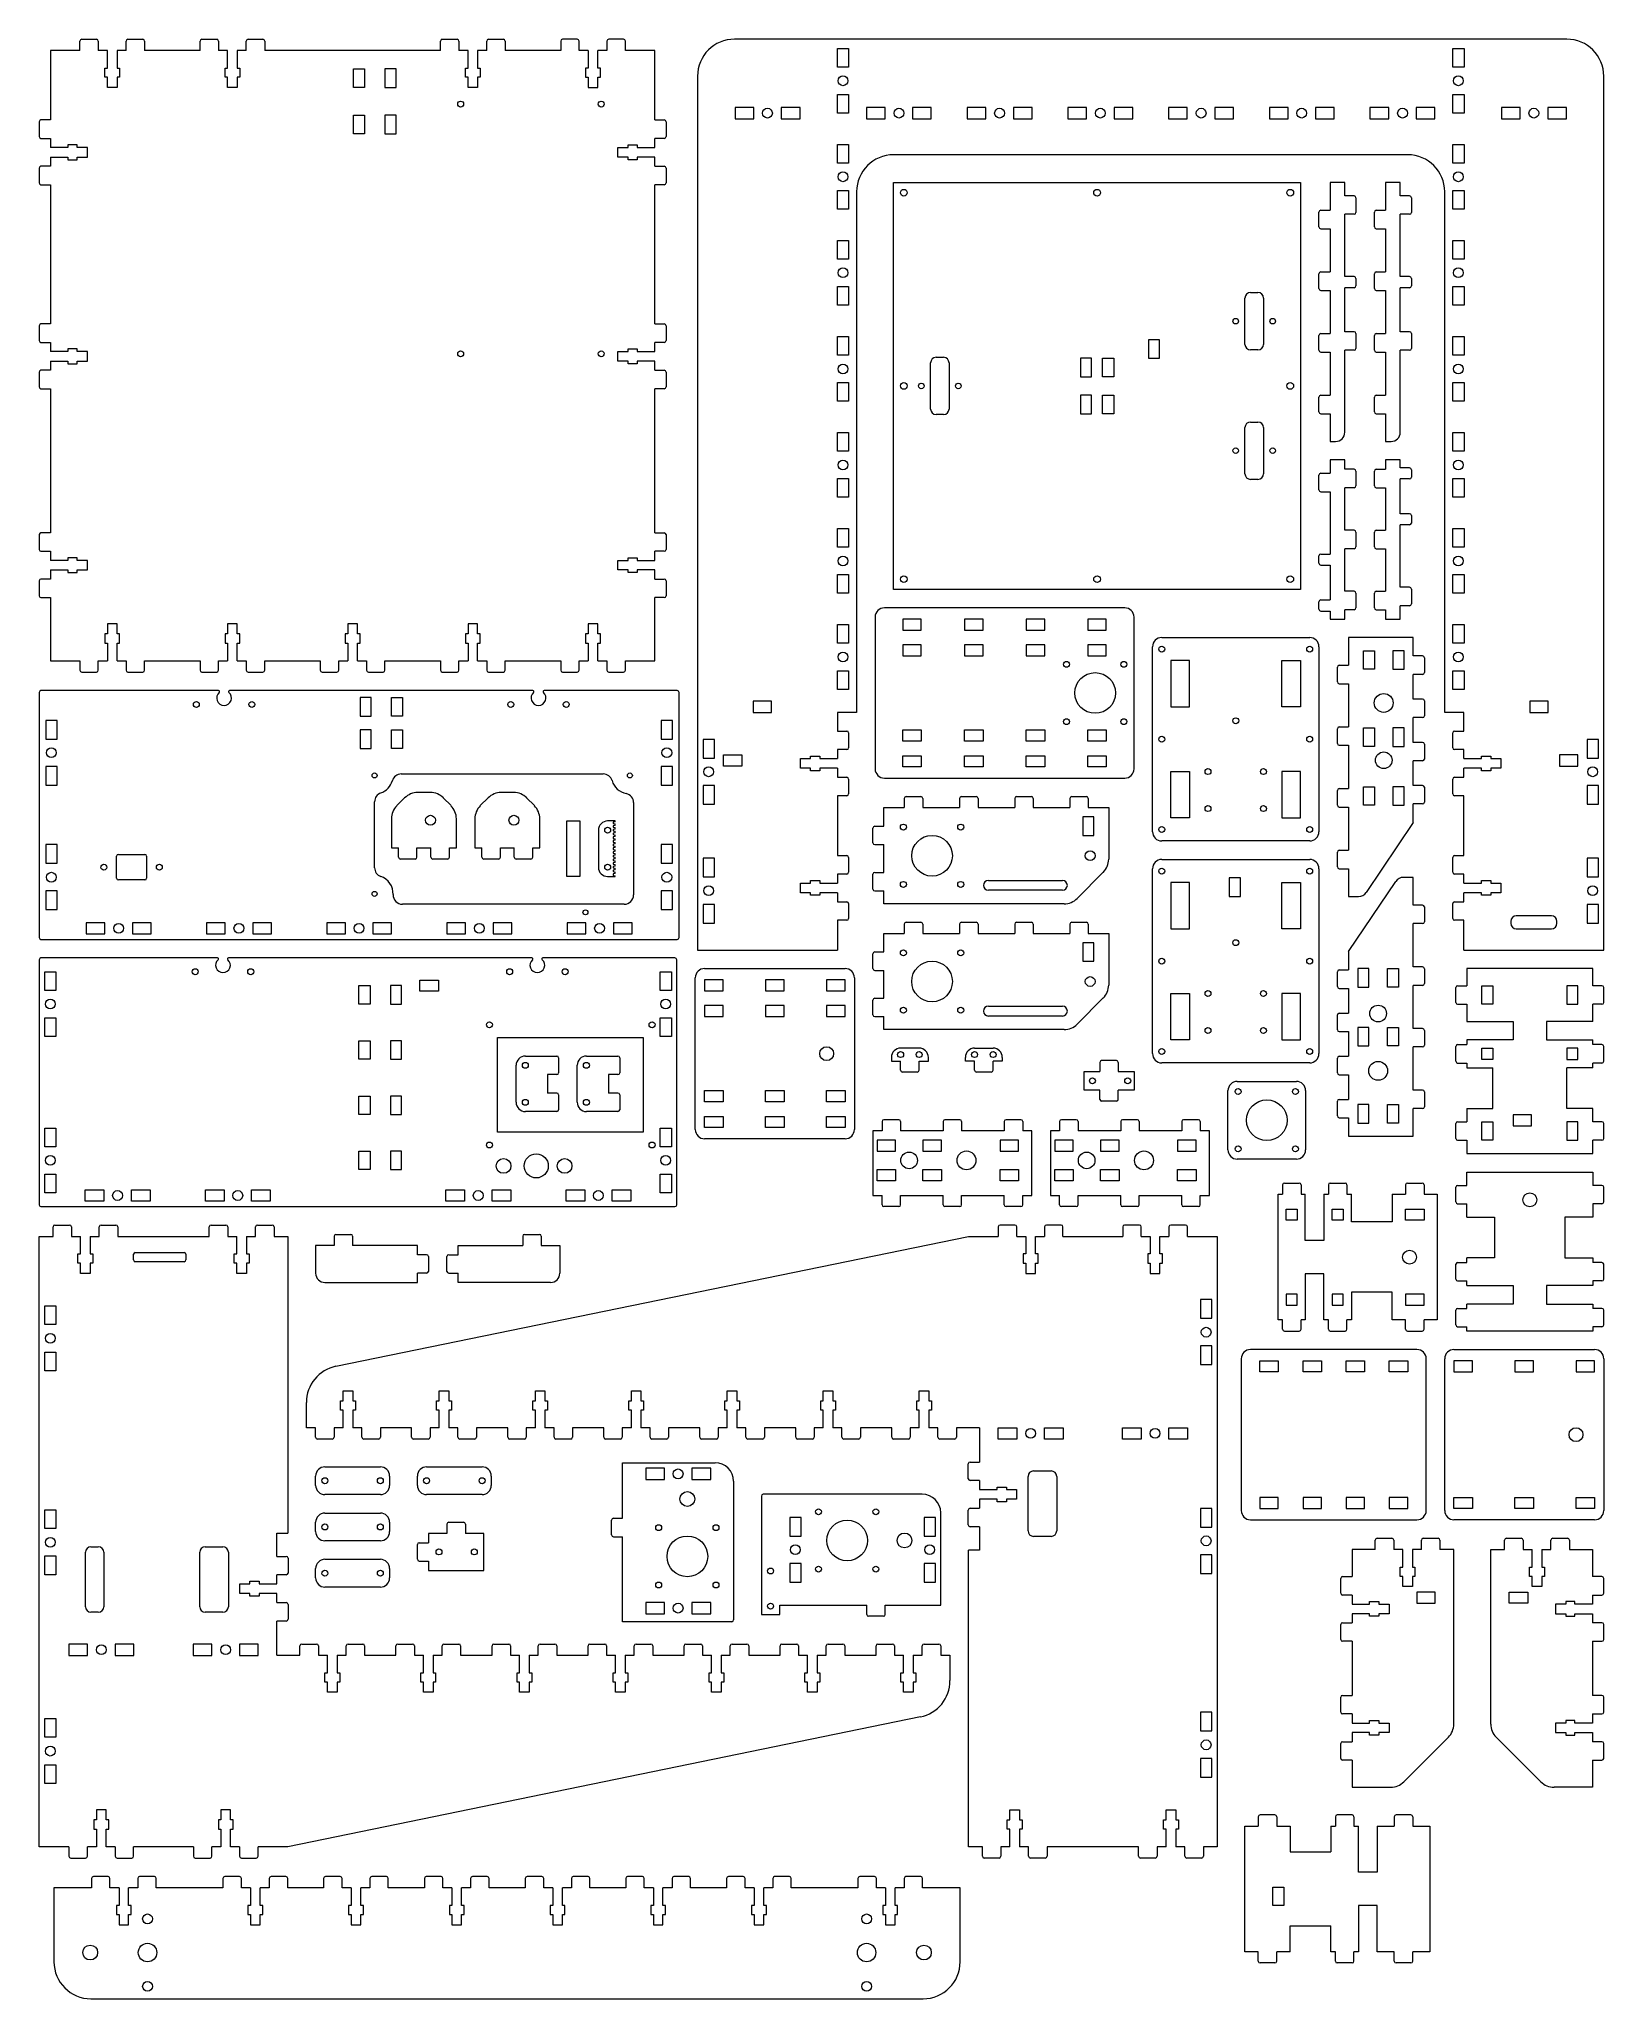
# Model space of a CAD drawing. Header units: millimetres. Extents: x 76 to 922, y 65 to 1125.
import ezdxf

# ---------------------------------------------------------------- set-up
doc = ezdxf.new("R2010")
doc.units = ezdxf.units.MM

msp = doc.modelspace()

# ---------------------------------------------------------------- linework, layer by layer
at = {"color": 7, "linetype": 'Continuous', "lineweight": 15}
for p, q in [((98, 1118.8), (98, 1123.9)), ((99, 1124.9), (107, 1124.9)), ((108, 1123.9), (108, 1118.8)), ((123, 1118.8), (123, 1123.9)), ((124, 1124.9), (132, 1124.9)), ((133, 1123.9), (133, 1118.8)), ((163, 1118.8), (163, 1123.9)), ((164, 1124.9), (172, 1124.9)), ((173, 1123.9), (173, 1118.8)), ((188, 1118.8), (188, 1123.9)), ((189, 1124.9), (197, 1124.9)), ((198, 1123.9), (198, 1118.8)), ((293, 1118.8), (293, 1123.9)), ((294, 1124.9), (302, 1124.9)), ((303, 1123.9), (303, 1118.8)), ((318, 1118.8), (318, 1123.9)), ((319, 1124.9), (327, 1124.9)), ((328, 1123.9), (328, 1118.8)), ((358, 1123.9), (358, 1118.8)), ((367, 1124.9), (359, 1124.9)), ((368, 1118.8), (368, 1123.9)), ((383, 1123.9), (383, 1118.8)), ((392, 1124.9), (384, 1124.9)), ((393, 1118.8), (393, 1123.9)), ((902, 1124.9), (452, 1124.9)), ((82.1, 1118.8), (82.1, 1081.2)), ((98, 1118.8), (82.1, 1118.8)), ((112.9, 1118.8), (108, 1118.8)), ((112.9, 1109.3), (112.9, 1118.8)), ((118.1, 1118.8), (118.1, 1109.3)), ((123, 1118.8), (118.1, 1118.8)), ((163, 1118.8), (133, 1118.8)), ((177.9, 1118.8), (173, 1118.8)), ((177.9, 1109.3), (177.9, 1118.8)), ((183.1, 1118.8), (183.1, 1109.3)), ((188, 1118.8), (183.1, 1118.8)), ((293, 1118.8), (198, 1118.8)), ((307.9, 1118.8), (303, 1118.8)), ((307.9, 1109.3), (307.9, 1118.8)), ((313.1, 1118.8), (313.1, 1109.3)), ((318, 1118.8), (313.1, 1118.8)), ((358, 1118.8), (328, 1118.8)), ((372.9, 1118.8), (368, 1118.8)), ((372.9, 1118.8), (372.9, 1109.3)), ((378.1, 1109.3), (378.1, 1118.8)), ((383, 1118.8), (378.1, 1118.8)), ((408.9, 1118.8), (393, 1118.8)), ((408.9, 1081.2), (408.9, 1118.8)), ((507.6, 1109.8), (507.6, 1119.9)), ((507.6, 1119.9), (513.7, 1119.9)), ((513.7, 1119.9), (513.7, 1109.8)), ((840.4, 1119.9), (846.5, 1119.9)), ((840.4, 1109.8), (840.4, 1119.9)), ((846.5, 1119.9), (846.5, 1109.8)), ((111.5, 1109.3), (112.9, 1109.3)), ((111.5, 1104.3), (111.5, 1109.3)), ((112.9, 1104.3), (111.5, 1104.3)), ((112.9, 1098.8), (112.9, 1104.3)), ((118.1, 1109.3), (119.5, 1109.3)), ((118.1, 1104.3), (118.1, 1098.8)), ((119.5, 1104.3), (118.1, 1104.3)), ((119.5, 1109.3), (119.5, 1104.3)), ((176.5, 1109.3), (177.9, 1109.3)), ((176.5, 1104.3), (176.5, 1109.3)), ((177.9, 1104.3), (176.5, 1104.3)), ((177.9, 1098.8), (177.9, 1104.3)), ((183.1, 1109.3), (184.5, 1109.3)), ((183.1, 1104.3), (183.1, 1098.8)), ((184.5, 1104.3), (183.1, 1104.3)), ((184.5, 1109.3), (184.5, 1104.3)), ((246, 1098.8), (246, 1108.8)), ((246, 1108.8), (252, 1108.8)), ((252, 1108.8), (252, 1098.8)), ((269, 1108.8), (263, 1108.8)), ((263, 1108.8), (263, 1098.8)), ((269, 1098.8), (269, 1108.8)), ((306.5, 1109.3), (307.9, 1109.3)), ((306.5, 1104.3), (306.5, 1109.3)), ((307.9, 1104.3), (306.5, 1104.3)), ((307.9, 1098.8), (307.9, 1104.3)), ((313.1, 1109.3), (314.5, 1109.3)), ((313.1, 1104.3), (313.1, 1098.8)), ((314.5, 1104.3), (313.1, 1104.3)), ((314.5, 1109.3), (314.5, 1104.3)), ((372.9, 1109.3), (371.5, 1109.3)), ((371.5, 1109.3), (371.5, 1104.3)), ((371.5, 1104.3), (372.9, 1104.3)), ((372.9, 1104.3), (372.9, 1098.8)), ((379.5, 1109.3), (378.1, 1109.3)), ((378.1, 1098.8), (378.1, 1104.3)), ((378.1, 1104.3), (379.5, 1104.3)), ((379.5, 1104.3), (379.5, 1109.3)), ((432, 1104.9), (432, 632.4)), ((513.7, 1109.8), (507.6, 1109.8)), ((846.5, 1109.8), (840.4, 1109.8)), ((922, 632.4), (922, 1104.9)), ((118.1, 1098.8), (112.9, 1098.8)), ((183.1, 1098.8), (177.9, 1098.8)), ((252, 1098.8), (246, 1098.8)), ((263, 1098.8), (269, 1098.8)), ((313.1, 1098.8), (307.9, 1098.8)), ((372.9, 1098.8), (378.1, 1098.8)), ((507.6, 1084.8), (507.6, 1094.9)), ((507.6, 1094.9), (513.7, 1094.9)), ((513.7, 1094.9), (513.7, 1084.8)), ((840.4, 1084.8), (840.4, 1094.9)), ((840.4, 1094.9), (846.5, 1094.9)), ((846.5, 1094.9), (846.5, 1084.8)), ((82.1, 1081.2), (77, 1081.2)), ((246, 1083.8), (252, 1083.8)), ((246, 1073.8), (246, 1083.8)), ((252, 1083.8), (252, 1073.8)), ((269, 1083.8), (263, 1083.8)), ((263, 1083.8), (263, 1073.8)), ((269, 1073.8), (269, 1083.8)), ((408.9, 1081.2), (414, 1081.2)), ((462.4, 1087.9), (452.3, 1087.9)), ((452.3, 1087.9), (452.3, 1081.8)), ((452.3, 1081.8), (462.4, 1081.8)), ((462.4, 1081.8), (462.4, 1087.9)), ((477.3, 1087.9), (477.3, 1081.8)), ((487.4, 1087.9), (477.3, 1087.9)), ((477.3, 1081.8), (487.4, 1081.8)), ((487.4, 1081.8), (487.4, 1087.9)), ((513.7, 1084.8), (507.6, 1084.8)), ((533.4, 1087.9), (523.3, 1087.9)), ((523.3, 1087.9), (523.3, 1081.8)), ((523.3, 1081.8), (533.4, 1081.8)), ((533.4, 1081.8), (533.4, 1087.9)), ((548.3, 1087.9), (548.3, 1081.8)), ((558.4, 1087.9), (548.3, 1087.9)), ((548.3, 1081.8), (558.4, 1081.8)), ((558.4, 1081.8), (558.4, 1087.9)), ((587.9, 1087.9), (577.8, 1087.9)), ((577.8, 1087.9), (577.8, 1081.8)), ((577.8, 1081.8), (587.9, 1081.8)), ((587.9, 1081.8), (587.9, 1087.9)), ((602.8, 1087.9), (602.8, 1081.8)), ((612.9, 1087.9), (602.8, 1087.9)), ((602.8, 1081.8), (612.9, 1081.8)), ((612.9, 1081.8), (612.9, 1087.9)), ((642.3, 1087.9), (632.2, 1087.9)), ((632.2, 1087.9), (632.2, 1081.8)), ((632.2, 1081.8), (642.3, 1081.8)), ((642.3, 1081.8), (642.3, 1087.9)), ((657.2, 1087.9), (657.2, 1081.8)), ((667.3, 1087.9), (657.2, 1087.9)), ((657.2, 1081.8), (667.3, 1081.8)), ((667.3, 1081.8), (667.3, 1087.9)), ((696.8, 1087.9), (686.7, 1087.9)), ((686.7, 1087.9), (686.7, 1081.8)), ((686.7, 1081.8), (696.8, 1081.8)), ((696.8, 1081.8), (696.8, 1087.9)), ((711.7, 1087.9), (711.7, 1081.8)), ((721.8, 1087.9), (711.7, 1087.9)), ((711.7, 1081.8), (721.8, 1081.8)), ((721.8, 1081.8), (721.8, 1087.9)), ((751.3, 1087.9), (741.2, 1087.9)), ((741.2, 1087.9), (741.2, 1081.8)), ((741.2, 1081.8), (751.3, 1081.8)), ((751.3, 1081.8), (751.3, 1087.9)), ((766.2, 1087.9), (766.2, 1081.8)), ((776.3, 1087.9), (766.2, 1087.9)), ((766.2, 1081.8), (776.3, 1081.8)), ((776.3, 1081.8), (776.3, 1087.9)), ((805.7, 1087.9), (795.6, 1087.9)), ((795.6, 1087.9), (795.6, 1081.8)), ((795.6, 1081.8), (805.7, 1081.8)), ((805.7, 1081.8), (805.7, 1087.9)), ((820.6, 1087.9), (820.6, 1081.8)), ((830.7, 1087.9), (820.6, 1087.9)), ((820.6, 1081.8), (830.7, 1081.8)), ((830.7, 1081.8), (830.7, 1087.9)), ((846.5, 1084.8), (840.4, 1084.8)), ((876.8, 1087.9), (866.7, 1087.9)), ((866.7, 1087.9), (866.7, 1081.8)), ((866.7, 1081.8), (876.8, 1081.8)), ((876.8, 1081.8), (876.8, 1087.9)), ((891.7, 1087.9), (891.7, 1081.8)), ((901.8, 1087.9), (891.7, 1087.9)), ((891.7, 1081.8), (901.8, 1081.8)), ((901.8, 1081.8), (901.8, 1087.9)), ((76, 1080.2), (76, 1072.2)), ((77, 1071.2), (82.1, 1071.2)), ((82.1, 1071.2), (82.1, 1066.3)), ((252, 1073.8), (246, 1073.8)), ((263, 1073.8), (269, 1073.8)), ((414, 1071.2), (408.9, 1071.2)), ((408.9, 1066.3), (408.9, 1071.2)), ((415, 1080.2), (415, 1072.2)), ((91.6, 1066.3), (82.1, 1066.3)), ((82.1, 1061.1), (82.1, 1056.2)), ((82.1, 1061.1), (91.6, 1061.1)), ((96.6, 1067.7), (91.6, 1067.7)), ((91.6, 1067.7), (91.6, 1066.3)), ((91.6, 1061.1), (91.6, 1059.7)), ((91.6, 1059.7), (96.6, 1059.7)), ((96.6, 1066.3), (96.6, 1067.7)), ((102.1, 1066.3), (96.6, 1066.3)), ((96.6, 1059.7), (96.6, 1061.1)), ((96.6, 1061.1), (102.1, 1061.1)), ((102.1, 1061.1), (102.1, 1066.3)), ((388.9, 1066.3), (394.4, 1066.3)), ((388.9, 1061.1), (388.9, 1066.3)), ((394.4, 1061.1), (388.9, 1061.1)), ((394.4, 1067.7), (399.4, 1067.7)), ((394.4, 1066.3), (394.4, 1067.7)), ((394.4, 1059.7), (394.4, 1061.1)), ((399.4, 1059.7), (394.4, 1059.7)), ((399.4, 1067.7), (399.4, 1066.3)), ((399.4, 1066.3), (408.9, 1066.3)), ((399.4, 1061.1), (399.4, 1059.7)), ((408.9, 1061.1), (399.4, 1061.1)), ((408.9, 1056.2), (408.9, 1061.1)), ((507.6, 1068), (513.7, 1068)), ((507.6, 1057.9), (507.6, 1068)), ((513.7, 1068), (513.7, 1057.9)), ((816, 1062.4), (538, 1062.4)), ((840.4, 1068), (846.5, 1068)), ((840.4, 1057.9), (840.4, 1068)), ((846.5, 1068), (846.5, 1057.9)), ((76, 1055.2), (76, 1047.2)), ((82.1, 1056.2), (77, 1056.2)), ((408.9, 1056.2), (414, 1056.2)), ((415, 1055.2), (415, 1047.2)), ((513.7, 1057.9), (507.6, 1057.9)), ((846.5, 1057.9), (840.4, 1057.9)), ((77, 1046.2), (82.1, 1046.2)), ((82.1, 1046.2), (82.1, 970.9)), ((414, 1046.2), (408.9, 1046.2)), ((408.9, 970.9), (408.9, 1046.2)), ((507.6, 1032.9), (507.6, 1043)), ((507.6, 1043), (513.7, 1043)), ((513.7, 1043), (513.7, 1032.9)), ((518, 1042.4), (518, 760.9)), ((538, 1047.4), (758, 1047.4)), ((538, 827.4), (538, 1047.4)), ((758, 1047.4), (758, 827.4)), ((774, 1047.4), (774, 1032.4)), ((782, 1047.4), (774, 1047.4)), ((782, 1040.2), (782, 1047.4)), ((787, 1040.2), (782, 1040.2)), ((788, 1039.2), (788, 1031.2)), ((804, 1047.4), (804, 1032.4)), ((812, 1047.4), (804, 1047.4)), ((812, 1040.2), (812, 1047.4)), ((817, 1040.2), (812, 1040.2)), ((818, 1039.2), (818, 1031.2)), ((836, 760.9), (836, 1042.4)), ((840.4, 1032.9), (840.4, 1043)), ((840.4, 1043), (846.5, 1043)), ((846.5, 1043), (846.5, 1032.9)), ((513.7, 1032.9), (507.6, 1032.9)), ((768, 1023.4), (768, 1031.4)), ((769, 1032.4), (774, 1032.4)), ((787, 1030.2), (782, 1030.2)), ((782, 996.5), (782, 1030.2)), ((798, 1023.4), (798, 1031.4)), ((799, 1032.4), (804, 1032.4)), ((817, 1030.2), (812, 1030.2)), ((812, 996.5), (812, 1030.2)), ((846.5, 1032.9), (840.4, 1032.9)), ((769, 1022.4), (774, 1022.4)), ((774, 1022.4), (774, 999.1)), ((799, 1022.4), (804, 1022.4)), ((804, 1022.4), (804, 999.1)), ((507.6, 1016.1), (513.7, 1016.1)), ((507.6, 1006), (507.6, 1016.1)), ((513.7, 1016.1), (513.7, 1006)), ((840.4, 1016.1), (846.5, 1016.1)), ((840.4, 1006), (840.4, 1016.1)), ((846.5, 1016.1), (846.5, 1006)), ((513.7, 1006), (507.6, 1006)), ((768, 990.1), (768, 998.1)), ((769, 999.1), (774, 999.1)), ((787, 996.5), (782, 996.5)), ((798, 990.1), (798, 998.1)), ((799, 999.1), (804, 999.1)), ((817, 996.5), (812, 996.5)), ((846.5, 1006), (840.4, 1006)), ((507.6, 981), (507.6, 991.1)), ((507.6, 991.1), (513.7, 991.1)), ((513.7, 991.1), (513.7, 981)), ((731, 987.9), (735, 987.9)), ((769, 989.1), (774, 989.1)), ((774, 989.1), (774, 965.7)), ((787, 990.5), (782, 990.5)), ((782, 966.7), (782, 990.5)), ((788, 995.5), (788, 991.5)), ((799, 989.1), (804, 989.1)), ((804, 989.1), (804, 965.7)), ((817, 990.5), (812, 990.5)), ((812, 966.7), (812, 990.5)), ((818, 995.5), (818, 991.5)), ((840.4, 981), (840.4, 991.1)), ((840.4, 991.1), (846.5, 991.1)), ((846.5, 991.1), (846.5, 981)), ((513.7, 981), (507.6, 981)), ((728, 959.9), (728, 984.9)), ((738, 984.9), (738, 959.9)), ((846.5, 981), (840.4, 981)), ((76, 969.9), (76, 961.9)), ((82.1, 970.9), (77, 970.9)), ((408.9, 970.9), (414, 970.9)), ((415, 969.9), (415, 961.9)), ((507.6, 964.2), (513.7, 964.2)), ((507.6, 954.1), (507.6, 964.2)), ((513.7, 964.2), (513.7, 954.1)), ((768, 956.7), (768, 964.7)), ((769, 965.7), (774, 965.7)), ((787, 966.7), (782, 966.7)), ((788, 965.7), (788, 957.7)), ((798, 956.7), (798, 964.7)), ((799, 965.7), (804, 965.7)), ((817, 966.7), (812, 966.7)), ((818, 965.7), (818, 957.7)), ((840.4, 964.2), (846.5, 964.2)), ((840.4, 954.1), (840.4, 964.2)), ((846.5, 964.2), (846.5, 954.1)), ((77, 960.9), (82.1, 960.9)), ((82.1, 960.9), (82.1, 956)), ((91.6, 956), (82.1, 956)), ((96.6, 957.4), (91.6, 957.4)), ((91.6, 957.4), (91.6, 956)), ((96.6, 956), (96.6, 957.4)), ((102.1, 956), (96.6, 956)), ((102.1, 950.8), (102.1, 956)), ((388.9, 956), (394.4, 956)), ((388.9, 950.8), (388.9, 956)), ((394.4, 957.4), (399.4, 957.4)), ((394.4, 956), (394.4, 957.4)), ((399.4, 957.4), (399.4, 956)), ((399.4, 956), (408.9, 956)), ((414, 960.9), (408.9, 960.9)), ((408.9, 956), (408.9, 960.9)), ((513.7, 954.1), (507.6, 954.1)), ((681.8, 962.4), (675.8, 962.4)), ((675.8, 962.4), (675.8, 952.4)), ((681.8, 952.4), (681.8, 962.4)), ((735, 956.9), (731, 956.9)), ((769, 955.7), (774, 955.7)), ((774, 955.7), (774, 932.4)), ((787, 956.7), (782, 956.7)), ((782, 912.4), (782, 956.7)), ((799, 955.7), (804, 955.7)), ((804, 955.7), (804, 932.4)), ((817, 956.7), (812, 956.7)), ((812, 912.4), (812, 956.7)), ((846.5, 954.1), (840.4, 954.1)), ((76, 944.9), (76, 936.9)), ((82.1, 945.9), (77, 945.9)), ((82.1, 950.8), (82.1, 945.9)), ((82.1, 950.8), (91.6, 950.8)), ((91.6, 950.8), (91.6, 949.4)), ((91.6, 949.4), (96.6, 949.4)), ((96.6, 949.4), (96.6, 950.8)), ((96.6, 950.8), (102.1, 950.8)), ((394.4, 950.8), (388.9, 950.8)), ((394.4, 949.4), (394.4, 950.8)), ((399.4, 949.4), (394.4, 949.4)), ((399.4, 950.8), (399.4, 949.4)), ((408.9, 950.8), (399.4, 950.8)), ((408.9, 945.9), (408.9, 950.8)), ((408.9, 945.9), (414, 945.9)), ((415, 944.9), (415, 936.9)), ((558, 924.9), (558, 949.9)), ((561, 952.9), (565, 952.9)), ((568, 949.9), (568, 924.9)), ((645, 952.4), (639, 952.4)), ((639, 952.4), (639, 942.4)), ((645, 942.4), (645, 952.4)), ((651, 952.4), (657, 952.4)), ((651, 942.4), (651, 952.4)), ((657, 952.4), (657, 942.4)), ((675.8, 952.4), (681.8, 952.4)), ((77, 935.9), (82.1, 935.9)), ((82.1, 935.9), (82.1, 858)), ((414, 935.9), (408.9, 935.9)), ((408.9, 858), (408.9, 935.9)), ((507.6, 929.1), (507.6, 939.2)), ((507.6, 939.2), (513.7, 939.2)), ((513.7, 939.2), (513.7, 929.1)), ((639, 942.4), (645, 942.4)), ((645, 932.4), (639, 932.4)), ((639, 932.4), (639, 922.4)), ((645, 922.4), (645, 932.4)), ((657, 942.4), (651, 942.4)), ((651, 932.4), (657, 932.4)), ((651, 922.4), (651, 932.4)), ((657, 932.4), (657, 922.4)), ((769, 932.4), (774, 932.4)), ((799, 932.4), (804, 932.4)), ((840.4, 929.1), (840.4, 939.2)), ((840.4, 939.2), (846.5, 939.2)), ((846.5, 939.2), (846.5, 929.1)), ((513.7, 929.1), (507.6, 929.1)), ((565, 921.9), (561, 921.9)), ((639, 922.4), (645, 922.4)), ((657, 922.4), (651, 922.4)), ((768, 923.4), (768, 931.4)), ((769, 922.4), (774, 922.4)), ((774, 922.4), (774, 907.4)), ((798, 923.4), (798, 931.4)), ((799, 922.4), (804, 922.4)), ((804, 922.4), (804, 907.4)), ((846.5, 929.1), (840.4, 929.1)), ((507.6, 912.3), (513.7, 912.3)), ((507.6, 902.2), (507.6, 912.3)), ((513.7, 912.3), (513.7, 902.2)), ((728, 889.9), (728, 914.9)), ((731, 917.9), (735, 917.9)), ((738, 914.9), (738, 889.9)), ((840.4, 912.3), (846.5, 912.3)), ((840.4, 902.2), (840.4, 912.3)), ((846.5, 912.3), (846.5, 902.2)), ((513.7, 902.2), (507.6, 902.2)), ((774, 907.4), (777, 907.4)), ((804, 907.4), (807, 907.4)), ((846.5, 902.2), (840.4, 902.2)), ((769, 890.2), (774, 890.2)), ((774, 897.4), (774, 890.2)), ((782, 897.4), (774, 897.4)), ((782, 892.4), (782, 897.4)), ((787, 892.4), (782, 892.4)), ((788, 891.4), (788, 883.4)), ((798, 883.4), (798, 891.4)), ((799, 892.4), (804, 892.4)), ((804, 897.4), (804, 892.4)), ((812, 897.4), (804, 897.4)), ((812, 893.1), (812, 897.4)), ((817, 893.1), (812, 893.1)), ((818, 892.1), (818, 888.1)), ((507.6, 877.2), (507.6, 887.3)), ((507.6, 887.3), (513.7, 887.3)), ((513.7, 887.3), (513.7, 877.2)), ((735, 886.9), (731, 886.9)), ((768, 881.2), (768, 889.2)), ((769, 880.2), (774, 880.2)), ((774, 880.2), (774, 846.5)), ((787, 882.4), (782, 882.4)), ((782, 859.4), (782, 882.4)), ((799, 882.4), (804, 882.4)), ((804, 882.4), (804, 859.4)), ((817, 887.1), (812, 887.1)), ((812, 868.3), (812, 887.1)), ((840.4, 877.2), (840.4, 887.3)), ((840.4, 887.3), (846.5, 887.3)), ((846.5, 887.3), (846.5, 877.2)), ((513.7, 877.2), (507.6, 877.2)), ((846.5, 877.2), (840.4, 877.2)), ((507.6, 860.4), (513.7, 860.4)), ((507.6, 850.3), (507.6, 860.4)), ((513.7, 860.4), (513.7, 850.3)), ((787, 859.4), (782, 859.4)), ((788, 858.4), (788, 850.4)), ((798, 850.4), (798, 858.4)), ((799, 859.4), (804, 859.4)), ((817, 868.3), (812, 868.3)), ((817, 862.3), (812, 862.3)), ((812, 828.6), (812, 862.3)), ((818, 867.3), (818, 863.3)), ((840.4, 860.4), (846.5, 860.4)), ((840.4, 850.3), (840.4, 860.4)), ((846.5, 860.4), (846.5, 850.3)), ((76, 857), (76, 849)), ((82.1, 858), (77, 858)), ((77, 848), (82.1, 848)), ((82.1, 848), (82.1, 843.1)), ((408.9, 858), (414, 858)), ((414, 848), (408.9, 848)), ((408.9, 843.1), (408.9, 848)), ((415, 857), (415, 849)), ((513.7, 850.3), (507.6, 850.3)), ((787, 849.4), (782, 849.4)), ((782, 826.4), (782, 849.4)), ((799, 849.4), (804, 849.4)), ((804, 849.4), (804, 826.4)), ((846.5, 850.3), (840.4, 850.3)), ((91.6, 843.1), (82.1, 843.1)), ((82.1, 837.9), (82.1, 833)), ((82.1, 837.9), (91.6, 837.9)), ((96.6, 844.5), (91.6, 844.5)), ((91.6, 844.5), (91.6, 843.1)), ((91.6, 837.9), (91.6, 836.5)), ((96.6, 843.1), (96.6, 844.5)), ((102.1, 843.1), (96.6, 843.1)), ((96.6, 836.5), (96.6, 837.9)), ((96.6, 837.9), (102.1, 837.9)), ((102.1, 837.9), (102.1, 843.1)), ((388.9, 843.1), (394.4, 843.1)), ((388.9, 837.9), (388.9, 843.1)), ((394.4, 837.9), (388.9, 837.9)), ((394.4, 844.5), (399.4, 844.5)), ((394.4, 843.1), (394.4, 844.5)), ((394.4, 836.5), (394.4, 837.9)), ((399.4, 844.5), (399.4, 843.1)), ((399.4, 843.1), (408.9, 843.1)), ((399.4, 837.9), (399.4, 836.5)), ((408.9, 837.9), (399.4, 837.9)), ((408.9, 833), (408.9, 837.9)), ((768, 841.5), (768, 845.5)), ((769, 846.5), (774, 846.5)), ((769, 840.5), (774, 840.5)), ((774, 840.5), (774, 821.7)), ((76, 832), (76, 824)), ((82.1, 833), (77, 833)), ((91.6, 836.5), (96.6, 836.5)), ((399.4, 836.5), (394.4, 836.5)), ((408.9, 833), (414, 833)), ((415, 832), (415, 824)), ((507.6, 825.3), (507.6, 835.4)), ((507.6, 835.4), (513.7, 835.4)), ((513.7, 835.4), (513.7, 825.3)), ((758, 827.4), (538, 827.4)), ((817, 828.6), (812, 828.6)), ((818, 827.6), (818, 819.6)), ((840.4, 825.3), (840.4, 835.4)), ((840.4, 835.4), (846.5, 835.4)), ((846.5, 835.4), (846.5, 825.3)), ((77, 823), (82.1, 823)), ((82.1, 823), (82.1, 788.8)), ((414, 823), (408.9, 823)), ((408.9, 788.8), (408.9, 823)), ((513.7, 825.3), (507.6, 825.3)), ((663, 817.4), (533, 817.4)), ((768, 816.7), (768, 820.7)), ((769, 821.7), (774, 821.7)), ((787, 826.4), (782, 826.4)), ((787, 816.4), (782, 816.4)), ((782, 811.4), (782, 816.4)), ((788, 825.4), (788, 817.4)), ((798, 817.4), (798, 825.4)), ((799, 826.4), (804, 826.4)), ((799, 816.4), (804, 816.4)), ((804, 816.4), (804, 811.4)), ((817, 818.6), (812, 818.6)), ((812, 811.4), (812, 818.6)), ((846.5, 825.3), (840.4, 825.3)), ((118.1, 808.8), (112.9, 808.8)), ((112.9, 808.8), (112.9, 803.3)), ((118.1, 803.3), (118.1, 808.8)), ((183.1, 808.8), (177.9, 808.8)), ((177.9, 808.8), (177.9, 803.3)), ((183.1, 803.3), (183.1, 808.8)), ((248.1, 808.8), (242.9, 808.8)), ((242.9, 808.8), (242.9, 803.3)), ((248.1, 803.3), (248.1, 808.8)), ((313.1, 808.8), (307.9, 808.8)), ((307.9, 808.8), (307.9, 803.3)), ((313.1, 803.3), (313.1, 808.8)), ((378.1, 808.8), (372.9, 808.8)), ((372.9, 808.8), (372.9, 803.3)), ((378.1, 803.3), (378.1, 808.8)), ((507.6, 808.4), (513.7, 808.4)), ((507.6, 798.3), (507.6, 808.4)), ((513.7, 808.4), (513.7, 798.3)), ((528, 812.4), (528, 730.4)), ((543, 811.4), (543, 805.4)), ((553, 811.4), (543, 811.4)), ((543, 805.4), (553, 805.4)), ((553, 805.4), (553, 811.4)), ((576.4, 811.4), (576.4, 805.4)), ((586.4, 811.4), (576.4, 811.4)), ((576.4, 805.4), (586.4, 805.4)), ((586.4, 805.4), (586.4, 811.4)), ((619.7, 811.4), (609.7, 811.4)), ((609.7, 811.4), (609.7, 805.4)), ((609.7, 805.4), (619.7, 805.4)), ((619.7, 805.4), (619.7, 811.4)), ((653, 811.4), (643, 811.4)), ((643, 811.4), (643, 805.4)), ((643, 805.4), (653, 805.4)), ((653, 805.4), (653, 811.4)), ((668, 730.4), (668, 812.4)), ((769, 815.7), (774, 815.7)), ((774, 815.7), (774, 811.4)), ((774, 811.4), (782, 811.4)), ((804, 811.4), (812, 811.4)), ((840.4, 808.4), (846.5, 808.4)), ((840.4, 798.3), (840.4, 808.4)), ((846.5, 808.4), (846.5, 798.3)), ((112.9, 803.3), (111.5, 803.3)), ((111.5, 803.3), (111.5, 798.3)), ((111.5, 798.3), (112.9, 798.3)), ((112.9, 798.3), (112.9, 788.8)), ((119.5, 803.3), (118.1, 803.3)), ((118.1, 788.8), (118.1, 798.3)), ((118.1, 798.3), (119.5, 798.3)), ((119.5, 798.3), (119.5, 803.3)), ((177.9, 803.3), (176.5, 803.3)), ((176.5, 803.3), (176.5, 798.3)), ((176.5, 798.3), (177.9, 798.3)), ((177.9, 798.3), (177.9, 788.8)), ((184.5, 803.3), (183.1, 803.3)), ((183.1, 788.8), (183.1, 798.3)), ((183.1, 798.3), (184.5, 798.3)), ((184.5, 798.3), (184.5, 803.3)), ((242.9, 803.3), (241.5, 803.3)), ((241.5, 803.3), (241.5, 798.3)), ((241.5, 798.3), (242.9, 798.3)), ((242.9, 798.3), (242.9, 788.8)), ((249.5, 803.3), (248.1, 803.3)), ((248.1, 788.8), (248.1, 798.3)), ((248.1, 798.3), (249.5, 798.3)), ((249.5, 798.3), (249.5, 803.3)), ((307.9, 803.3), (306.5, 803.3)), ((306.5, 803.3), (306.5, 798.3)), ((306.5, 798.3), (307.9, 798.3)), ((307.9, 798.3), (307.9, 788.8)), ((314.5, 803.3), (313.1, 803.3)), ((313.1, 788.8), (313.1, 798.3)), ((313.1, 798.3), (314.5, 798.3)), ((314.5, 798.3), (314.5, 803.3)), ((372.9, 803.3), (371.5, 803.3)), ((371.5, 803.3), (371.5, 798.3)), ((371.5, 798.3), (372.9, 798.3)), ((372.9, 798.3), (372.9, 788.8)), ((379.5, 803.3), (378.1, 803.3)), ((378.1, 788.8), (378.1, 798.3)), ((378.1, 798.3), (379.5, 798.3)), ((379.5, 798.3), (379.5, 803.3)), ((513.7, 798.3), (507.6, 798.3)), ((553, 797.4), (543, 797.4)), ((543, 797.4), (543, 791.4)), ((553, 791.4), (553, 797.4)), ((586.4, 797.4), (576.4, 797.4)), ((576.4, 797.4), (576.4, 791.4)), ((586.4, 791.4), (586.4, 797.4)), ((609.7, 797.4), (609.7, 791.4)), ((619.7, 797.4), (609.7, 797.4)), ((619.7, 791.4), (619.7, 797.4)), ((653, 797.4), (643, 797.4)), ((643, 797.4), (643, 791.4)), ((653, 791.4), (653, 797.4)), ((678, 696.4), (678, 796.4)), ((683, 801.4), (763, 801.4)), ((768, 796.4), (768, 696.4)), ((784, 801.4), (784, 786.4)), ((819, 801.4), (784, 801.4)), ((819, 791.4), (819, 801.4)), ((846.5, 798.3), (840.4, 798.3)), ((82.1, 788.8), (98, 788.8)), ((98, 788.8), (98, 783.7)), ((108, 788.8), (112.9, 788.8)), ((108, 783.7), (108, 788.8)), ((118.1, 788.8), (123, 788.8)), ((123, 788.8), (123, 783.7)), ((133, 788.8), (163, 788.8)), ((133, 783.7), (133, 788.8)), ((163, 788.8), (163, 783.7)), ((173, 788.8), (177.9, 788.8)), ((173, 783.7), (173, 788.8)), ((183.1, 788.8), (188, 788.8)), ((188, 788.8), (188, 783.7)), ((198, 788.8), (228, 788.8)), ((198, 783.7), (198, 788.8)), ((228, 788.8), (228, 783.7)), ((238, 788.8), (242.9, 788.8)), ((238, 783.7), (238, 788.8)), ((248.1, 788.8), (253, 788.8)), ((253, 788.8), (253, 783.7)), ((263, 788.8), (293, 788.8)), ((263, 783.7), (263, 788.8)), ((293, 788.8), (293, 783.7)), ((303, 788.8), (307.9, 788.8)), ((303, 783.7), (303, 788.8)), ((313.1, 788.8), (318, 788.8)), ((318, 788.8), (318, 783.7)), ((328, 788.8), (358, 788.8)), ((328, 783.7), (328, 788.8)), ((358, 788.8), (358, 783.7)), ((368, 788.8), (372.9, 788.8)), ((368, 783.7), (368, 788.8)), ((378.1, 788.8), (383, 788.8)), ((383, 788.8), (383, 783.7)), ((393, 788.8), (408.9, 788.8)), ((393, 783.7), (393, 788.8)), ((543, 791.4), (553, 791.4)), ((576.4, 791.4), (586.4, 791.4)), ((609.7, 791.4), (619.7, 791.4)), ((643, 791.4), (653, 791.4)), ((688, 788.9), (688, 763.9)), ((698, 788.9), (688, 788.9)), ((698, 763.9), (698, 788.9)), ((748, 788.9), (758, 788.9)), ((748, 763.9), (748, 788.9)), ((758, 788.9), (758, 763.9)), ((778, 777.4), (778, 785.4)), ((779, 786.4), (784, 786.4)), ((792, 794.2), (798, 794.2)), ((792, 784.2), (792, 794.2)), ((798, 784.2), (792, 784.2)), ((798, 794.2), (798, 784.2)), ((814, 794.2), (808, 794.2)), ((808, 794.2), (808, 784.2)), ((808, 784.2), (814, 784.2)), ((814, 784.2), (814, 794.2)), ((824, 791.4), (819, 791.4)), ((825, 790.4), (825, 782.4)), ((99, 782.7), (107, 782.7)), ((124, 782.7), (132, 782.7)), ((164, 782.7), (172, 782.7)), ((189, 782.7), (197, 782.7)), ((229, 782.7), (237, 782.7)), ((254, 782.7), (262, 782.7)), ((294, 782.7), (302, 782.7)), ((319, 782.7), (327, 782.7)), ((359, 782.7), (367, 782.7)), ((384, 782.7), (392, 782.7)), ((507.6, 773.3), (507.6, 783.4)), ((507.6, 783.4), (513.7, 783.4)), ((513.7, 783.4), (513.7, 773.3)), ((779, 776.4), (784, 776.4)), ((784, 776.4), (784, 753.1)), ((824, 781.4), (819, 781.4)), ((819, 768.1), (819, 781.4)), ((840.4, 773.3), (840.4, 783.4)), ((840.4, 783.4), (846.5, 783.4)), ((846.5, 783.4), (846.5, 773.3)), ((76, 771.7), (76, 639.2)), ((173, 772.7), (77, 772.7)), ((343, 772.7), (179, 772.7)), ((255.5, 768.9), (249.5, 768.9)), ((249.5, 768.9), (249.5, 758.9)), ((255.5, 758.9), (255.5, 768.9)), ((266.5, 768.9), (272.5, 768.9)), ((266.5, 758.9), (266.5, 768.9)), ((272.5, 768.9), (272.5, 758.9)), ((421, 772.7), (349, 772.7)), ((422, 639.2), (422, 771.7)), ((472, 766.9), (462, 766.9)), ((462, 766.9), (462, 760.9)), ((472, 760.9), (472, 766.9)), ((513.7, 773.3), (507.6, 773.3)), ((688, 763.9), (698, 763.9)), ((758, 763.9), (748, 763.9)), ((824, 768.1), (819, 768.1)), ((825, 767.1), (825, 759.1)), ((846.5, 773.3), (840.4, 773.3)), ((892, 766.9), (882, 766.9)), ((882, 766.9), (882, 760.9)), ((892, 760.9), (892, 766.9)), ((85.7, 756.6), (79.6, 756.6)), ((79.6, 756.6), (79.6, 746.5)), ((85.7, 746.5), (85.7, 756.6)), ((249.5, 758.9), (255.5, 758.9)), ((272.5, 758.9), (266.5, 758.9)), ((418.5, 756.6), (412.4, 756.6)), ((412.4, 756.6), (412.4, 746.5)), ((418.5, 746.5), (418.5, 756.6)), ((462, 760.9), (472, 760.9)), ((518, 760.9), (507.6, 760.9)), ((507.6, 760.9), (507.6, 750.8)), ((779, 753.1), (784, 753.1)), ((792, 752.5), (798, 752.5)), ((792, 742.5), (792, 752.5)), ((798, 752.5), (798, 742.5)), ((814, 752.5), (808, 752.5)), ((808, 752.5), (808, 742.5)), ((814, 742.5), (814, 752.5)), ((824, 758.1), (819, 758.1)), ((819, 744.7), (819, 758.1)), ((846.4, 760.9), (836, 760.9)), ((846.4, 750.8), (846.4, 760.9)), ((882, 760.9), (892, 760.9)), ((79.6, 746.5), (85.7, 746.5)), ((249.5, 751.4), (249.5, 741.4)), ((255.5, 751.4), (249.5, 751.4)), ((255.5, 741.4), (255.5, 751.4)), ((266.5, 741.4), (266.5, 751.4)), ((266.5, 751.4), (272.5, 751.4)), ((272.5, 751.4), (272.5, 741.4)), ((412.4, 746.5), (418.5, 746.5)), ((441.1, 746.3), (435, 746.3)), ((435, 746.3), (435, 736.2)), ((441.1, 736.2), (441.1, 746.3)), ((507.6, 750.8), (512.7, 750.8)), ((513.7, 749.8), (513.7, 741.8)), ((543, 751.4), (553, 751.4)), ((543, 745.4), (543, 751.4)), ((553, 745.4), (543, 745.4)), ((553, 751.4), (553, 745.4)), ((576.4, 751.4), (586.4, 751.4)), ((576.4, 745.4), (576.4, 751.4)), ((586.4, 745.4), (576.4, 745.4)), ((586.4, 751.4), (586.4, 745.4)), ((609.7, 745.4), (609.7, 751.4)), ((609.7, 751.4), (619.7, 751.4)), ((619.7, 745.4), (609.7, 745.4)), ((619.7, 751.4), (619.7, 745.4)), ((643, 745.4), (643, 751.4)), ((643, 751.4), (653, 751.4)), ((653, 745.4), (643, 745.4)), ((653, 751.4), (653, 745.4)), ((778, 744.1), (778, 752.1)), ((779, 743.1), (784, 743.1)), ((784, 743.1), (784, 719.7)), ((798, 742.5), (792, 742.5)), ((808, 742.5), (814, 742.5)), ((824, 744.7), (819, 744.7)), ((825, 743.7), (825, 735.7)), ((840.3, 741.8), (840.3, 749.8)), ((841.3, 750.8), (846.4, 750.8)), ((919.1, 746.3), (913, 746.3)), ((913, 746.3), (913, 736.2)), ((919.1, 736.2), (919.1, 746.3)), ((79.6, 731.6), (79.6, 721.5)), ((85.7, 731.6), (79.6, 731.6)), ((85.7, 721.5), (85.7, 731.6)), ((249.5, 741.4), (255.5, 741.4)), ((272.5, 741.4), (266.5, 741.4)), ((412.4, 731.6), (412.4, 721.5)), ((418.5, 731.6), (412.4, 731.6)), ((418.5, 721.5), (418.5, 731.6)), ((435, 736.2), (441.1, 736.2)), ((446, 737.9), (456, 737.9)), ((446, 731.9), (446, 737.9)), ((456, 731.9), (446, 731.9)), ((456, 737.9), (456, 731.9)), ((487.6, 735.9), (493.1, 735.9)), ((487.6, 730.7), (487.6, 735.9)), ((493.1, 737.3), (498.1, 737.3)), ((493.1, 735.9), (493.1, 737.3)), ((498.1, 737.3), (498.1, 735.9)), ((498.1, 735.9), (507.6, 735.9)), ((512.7, 740.8), (507.6, 740.8)), ((507.6, 740.8), (507.6, 735.9)), ((543, 737.4), (553, 737.4)), ((543, 731.4), (543, 737.4)), ((553, 731.4), (543, 731.4)), ((553, 737.4), (553, 731.4)), ((576.4, 737.4), (586.4, 737.4)), ((576.4, 731.4), (576.4, 737.4)), ((586.4, 731.4), (576.4, 731.4)), ((586.4, 737.4), (586.4, 731.4)), ((609.7, 737.4), (619.7, 737.4)), ((609.7, 731.4), (609.7, 737.4)), ((619.7, 731.4), (609.7, 731.4)), ((619.7, 737.4), (619.7, 731.4)), ((643, 737.4), (653, 737.4)), ((643, 731.4), (643, 737.4)), ((653, 731.4), (643, 731.4)), ((653, 737.4), (653, 731.4)), ((824, 734.7), (819, 734.7)), ((819, 721.4), (819, 734.7)), ((846.4, 740.8), (841.3, 740.8)), ((846.4, 735.9), (846.4, 740.8)), ((846.4, 735.9), (855.9, 735.9)), ((855.9, 737.3), (860.9, 737.3)), ((855.9, 735.9), (855.9, 737.3)), ((860.9, 737.3), (860.9, 735.9)), ((860.9, 735.9), (866.4, 735.9)), ((866.4, 735.9), (866.4, 730.7)), ((908, 737.9), (898, 737.9)), ((898, 737.9), (898, 731.9)), ((898, 731.9), (908, 731.9)), ((908, 731.9), (908, 737.9)), ((913, 736.2), (919.1, 736.2)), ((79.6, 721.5), (85.7, 721.5)), ((271.8, 727.6), (381, 727.6)), ((412.4, 721.5), (418.5, 721.5)), ((435, 721.3), (435, 711.2)), ((441.1, 721.3), (435, 721.3)), ((441.1, 711.2), (441.1, 721.3)), ((493.1, 730.7), (487.6, 730.7)), ((493.1, 729.3), (493.1, 730.7)), ((498.1, 729.3), (493.1, 729.3)), ((498.1, 730.7), (498.1, 729.3)), ((507.6, 730.7), (498.1, 730.7)), ((507.6, 730.7), (507.6, 725.8)), ((507.6, 725.8), (512.7, 725.8)), ((513.7, 724.8), (513.7, 716.8)), ((533, 725.4), (663, 725.4)), ((688, 728.9), (698, 728.9)), ((688, 703.9), (688, 728.9)), ((698, 728.9), (698, 703.9)), ((758, 728.9), (748, 728.9)), ((748, 728.9), (748, 703.9)), ((758, 703.9), (758, 728.9)), ((792, 720.7), (798, 720.7)), ((792, 710.7), (792, 720.7)), ((798, 720.7), (798, 710.7)), ((814, 720.7), (808, 720.7)), ((808, 720.7), (808, 710.7)), ((814, 710.7), (814, 720.7)), ((824, 721.4), (819, 721.4)), ((840.3, 716.8), (840.3, 724.8)), ((841.3, 725.8), (846.4, 725.8)), ((846.4, 725.8), (846.4, 730.7)), ((855.9, 730.7), (846.4, 730.7)), ((855.9, 729.3), (855.9, 730.7)), ((860.9, 729.3), (855.9, 729.3)), ((860.9, 730.7), (860.9, 729.3)), ((866.4, 730.7), (860.9, 730.7)), ((913, 721.3), (913, 711.2)), ((919.1, 721.3), (913, 721.3)), ((919.1, 711.2), (919.1, 721.3)), ((257.4, 676.9), (257.4, 712.6)), ((273.6, 714.7), (269.4, 710.5)), ((287.5, 717.6), (280.7, 717.6)), ((298.7, 710.5), (294.5, 714.7)), ((318.7, 714.7), (314.5, 710.5)), ((332.6, 717.6), (325.8, 717.6)), ((343.8, 710.5), (339.6, 714.7)), ((397.4, 712.1), (397.4, 662.2)), ((435, 711.2), (441.1, 711.2)), ((512.7, 715.8), (507.6, 715.8)), ((507.6, 715.8), (507.6, 683.5)), ((543.8, 714.4), (543.8, 709.4)), ((544.8, 715.4), (552.8, 715.4)), ((553.8, 714.4), (553.8, 709.4)), ((573.7, 714.4), (573.7, 709.4)), ((574.7, 715.4), (582.7, 715.4)), ((583.7, 714.4), (583.7, 709.4)), ((603.5, 714.4), (603.5, 709.4)), ((604.5, 715.4), (612.5, 715.4)), ((613.5, 714.4), (613.5, 709.4)), ((633.3, 714.4), (633.3, 709.4)), ((634.3, 715.4), (642.3, 715.4)), ((643.3, 714.4), (643.3, 709.4)), ((778, 710.7), (778, 718.7)), ((779, 719.7), (784, 719.7)), ((798, 710.7), (792, 710.7)), ((808, 710.7), (814, 710.7)), ((824, 711.4), (819, 711.4)), ((819, 701.4), (819, 711.4)), ((825, 720.4), (825, 712.4)), ((846.4, 715.8), (841.3, 715.8)), ((846.4, 683.5), (846.4, 715.8)), ((913, 711.2), (919.1, 711.2)), ((266.5, 703.4), (266.5, 687.6)), ((301.6, 687.6), (301.6, 703.4)), ((311.6, 703.4), (311.6, 687.6)), ((346.7, 687.6), (346.7, 703.4)), ((361.4, 672.2), (361.4, 702.2)), ((361.4, 702.2), (368.4, 702.2)), ((368.4, 702.2), (368.4, 672.2)), ((387.4, 702.2), (383.4, 702.2)), ((387.4, 701.8), (386.4, 701.6)), ((386.4, 701.6), (386.4, 700.8)), ((386.4, 700.8), (387.4, 700.6)), ((387.4, 699.8), (386.4, 699.6)), ((386.4, 699.6), (386.4, 698.8)), ((387.4, 701.8), (387.4, 702.2)), ((387.4, 699.8), (387.4, 700.6)), ((527.8, 699.4), (532.8, 699.4)), ((532.8, 709.4), (543.8, 709.4)), ((532.8, 699.4), (532.8, 709.4)), ((553.8, 709.4), (573.7, 709.4)), ((583.7, 709.4), (603.5, 709.4)), ((613.5, 709.4), (633.3, 709.4)), ((640.3, 704.4), (640.3, 694.4)), ((646.3, 704.4), (640.3, 704.4)), ((643.3, 709.4), (654.3, 709.4)), ((646.3, 694.4), (646.3, 704.4)), ((654.3, 709.4), (654.3, 681.5)), ((698, 703.9), (688, 703.9)), ((748, 703.9), (758, 703.9)), ((779, 709.7), (784, 709.7)), ((784, 709.7), (784, 686.4)), ((819, 701.4), (793.5, 663.6)), ((85.7, 689.4), (79.6, 689.4)), ((79.6, 689.4), (79.6, 679.3)), ((85.7, 679.3), (85.7, 689.4)), ((378.4, 697.2), (378.4, 677.2)), ((386.4, 698.8), (387.4, 698.6)), ((387.4, 697.8), (386.4, 697.6)), ((386.4, 697.6), (386.4, 696.8)), ((386.4, 696.8), (387.4, 696.6)), ((387.4, 695.8), (386.4, 695.6)), ((386.4, 695.6), (386.4, 694.8)), ((386.4, 694.8), (387.4, 694.6)), ((387.4, 693.8), (386.4, 693.6)), ((386.4, 693.6), (386.4, 692.8)), ((386.4, 692.8), (387.4, 692.6)), ((387.4, 691.8), (386.4, 691.6)), ((386.4, 691.6), (386.4, 690.8)), ((386.4, 690.8), (387.4, 690.6)), ((387.4, 689.8), (386.4, 689.6)), ((386.4, 689.6), (386.4, 688.8)), ((386.4, 688.8), (387.4, 688.6)), ((387.4, 697.8), (387.4, 698.6)), ((387.4, 695.8), (387.4, 696.6)), ((387.4, 693.8), (387.4, 694.6)), ((387.4, 691.8), (387.4, 692.6)), ((387.4, 689.8), (387.4, 690.6)), ((418.5, 689.4), (412.4, 689.4)), ((412.4, 689.4), (412.4, 679.3)), ((418.5, 679.3), (418.5, 689.4)), ((526.8, 690.4), (526.8, 698.4)), ((527.8, 689.4), (532.8, 689.4)), ((532.8, 674.4), (532.8, 689.4)), ((640.3, 694.4), (646.3, 694.4)), ((763, 691.4), (683, 691.4)), ((79.6, 679.3), (85.7, 679.3)), ((117.9, 671.3), (117.9, 683.1)), ((118.9, 684.1), (133.1, 684.1)), ((134.1, 683.1), (134.1, 671.3)), ((266.5, 687.6), (270.3, 687.6)), ((270.3, 682.6), (270.3, 687.6)), ((279.3, 681.6), (271.3, 681.6)), ((280.3, 687.6), (287.8, 687.6)), ((280.3, 682.6), (280.3, 687.6)), ((287.8, 682.6), (287.8, 687.6)), ((296.8, 681.6), (288.8, 681.6)), ((297.8, 682.6), (297.8, 687.6)), ((297.8, 687.6), (301.6, 687.6)), ((311.6, 687.6), (315.4, 687.6)), ((315.4, 682.6), (315.4, 687.6)), ((324.4, 681.6), (316.4, 681.6)), ((325.4, 687.6), (332.9, 687.6)), ((325.4, 682.6), (325.4, 687.6)), ((332.9, 682.6), (332.9, 687.6)), ((341.9, 681.6), (333.9, 681.6)), ((342.9, 687.6), (346.7, 687.6)), ((342.9, 682.6), (342.9, 687.6)), ((387.4, 687.8), (386.4, 687.6)), ((386.4, 687.6), (386.4, 686.8)), ((386.4, 686.8), (387.4, 686.6)), ((387.4, 685.8), (386.4, 685.6)), ((386.4, 685.6), (386.4, 684.8)), ((386.4, 684.8), (387.4, 684.6)), ((387.4, 683.8), (386.4, 683.6)), ((386.4, 683.6), (386.4, 682.8)), ((386.4, 682.8), (387.4, 682.6)), ((387.4, 681.8), (386.4, 681.6)), ((386.4, 681.6), (386.4, 680.8)), ((386.4, 680.8), (387.4, 680.6)), ((387.4, 679.8), (386.4, 679.6)), ((386.4, 679.6), (386.4, 678.8)), ((386.4, 678.8), (387.4, 678.6)), ((387.4, 687.8), (387.4, 688.6)), ((387.4, 685.8), (387.4, 686.6)), ((387.4, 683.8), (387.4, 684.6)), ((387.4, 681.8), (387.4, 682.6)), ((387.4, 679.8), (387.4, 680.6)), ((387.4, 677.8), (387.4, 678.6)), ((412.4, 679.3), (418.5, 679.3)), ((441.1, 682.1), (435, 682.1)), ((435, 682.1), (435, 672)), ((441.1, 672), (441.1, 682.1)), ((507.6, 683.5), (512.7, 683.5)), ((513.7, 682.5), (513.7, 674.5)), ((683, 681.4), (763, 681.4)), ((778, 677.4), (778, 685.4)), ((779, 686.4), (784, 686.4)), ((840.3, 674.5), (840.3, 682.5)), ((841.3, 683.5), (846.4, 683.5)), ((919.1, 682.1), (913, 682.1)), ((913, 682.1), (913, 672)), ((919.1, 672), (919.1, 682.1)), ((133.1, 670.3), (118.9, 670.3)), ((368.4, 672.2), (361.4, 672.2)), ((383.4, 672.2), (387.4, 672.2)), ((387.4, 677.8), (386.4, 677.6)), ((386.4, 677.6), (386.4, 676.8)), ((386.4, 676.8), (387.4, 676.6)), ((387.4, 675.8), (386.4, 675.6)), ((386.4, 675.6), (386.4, 674.8)), ((386.4, 674.8), (387.4, 674.6)), ((387.4, 673.8), (386.4, 673.6)), ((386.4, 673.6), (386.4, 672.8)), ((386.4, 672.8), (387.4, 672.6)), ((387.4, 675.8), (387.4, 676.6)), ((387.4, 673.8), (387.4, 674.6)), ((387.4, 672.2), (387.4, 672.6)), ((435, 672), (441.1, 672)), ((487.6, 668.6), (493.1, 668.6)), ((487.6, 663.4), (487.6, 668.6)), ((493.1, 670), (498.1, 670)), ((493.1, 668.6), (493.1, 670)), ((498.1, 670), (498.1, 668.6)), ((498.1, 668.6), (507.6, 668.6)), ((512.7, 673.5), (507.6, 673.5)), ((507.6, 673.5), (507.6, 668.6)), ((526.8, 665.4), (526.8, 673.4)), ((527.8, 674.4), (532.8, 674.4)), ((589.3, 670), (629.3, 670)), ((637.3, 660.3), (651.4, 674.5)), ((678, 576.4), (678, 676.4)), ((688, 668.9), (688, 643.9)), ((698, 668.9), (688, 668.9)), ((698, 643.9), (698, 668.9)), ((725.5, 671.4), (719.5, 671.4)), ((719.5, 671.4), (719.5, 661.4)), ((725.5, 661.4), (725.5, 671.4)), ((748, 668.9), (758, 668.9)), ((748, 643.9), (748, 668.9)), ((758, 668.9), (758, 643.9)), ((768, 676.4), (768, 576.4)), ((779, 676.4), (784, 676.4)), ((784, 676.4), (784, 661.4)), ((784, 631.7), (809.5, 669.5)), ((819, 671.7), (813.7, 671.7)), ((819, 656.7), (819, 671.7)), ((846.4, 673.5), (841.3, 673.5)), ((846.4, 668.6), (846.4, 673.5)), ((846.4, 668.6), (855.9, 668.6)), ((855.9, 670), (860.9, 670)), ((855.9, 668.6), (855.9, 670)), ((860.9, 670), (860.9, 668.6)), ((860.9, 668.6), (866.4, 668.6)), ((866.4, 668.6), (866.4, 663.4)), ((913, 672), (919.1, 672)), ((79.6, 664.4), (79.6, 654.3)), ((85.7, 664.4), (79.6, 664.4)), ((85.7, 654.3), (85.7, 664.4)), ((392.4, 657.2), (272.4, 657.2)), ((412.4, 664.4), (412.4, 654.3)), ((418.5, 664.4), (412.4, 664.4)), ((418.5, 654.3), (418.5, 664.4)), ((435, 657.1), (435, 647)), ((441.1, 657.1), (435, 657.1)), ((441.1, 647), (441.1, 657.1)), ((493.1, 663.4), (487.6, 663.4)), ((493.1, 662), (493.1, 663.4)), ((498.1, 662), (493.1, 662)), ((498.1, 663.4), (498.1, 662)), ((507.6, 663.4), (498.1, 663.4)), ((507.6, 663.4), (507.6, 658.5)), ((507.6, 658.5), (512.7, 658.5)), ((513.7, 657.5), (513.7, 649.5)), ((527.8, 664.4), (532.8, 664.4)), ((532.8, 657.4), (532.8, 664.4)), ((630.2, 657.4), (532.8, 657.4)), ((629.3, 664.7), (589.3, 664.7)), ((719.5, 661.4), (725.5, 661.4)), ((784, 661.4), (789.4, 661.4)), ((840.3, 649.5), (840.3, 657.5)), ((841.3, 658.5), (846.4, 658.5)), ((846.4, 658.5), (846.4, 663.4)), ((855.9, 663.4), (846.4, 663.4)), ((855.9, 662), (855.9, 663.4)), ((860.9, 662), (855.9, 662)), ((860.9, 663.4), (860.9, 662)), ((866.4, 663.4), (860.9, 663.4)), ((913, 657.1), (913, 647)), ((919.1, 657.1), (913, 657.1)), ((919.1, 647), (919.1, 657.1)), ((79.6, 654.3), (85.7, 654.3)), ((111.6, 647.2), (101.5, 647.2)), ((101.5, 647.2), (101.5, 641.1)), ((111.6, 641.1), (111.6, 647.2)), ((126.5, 647.2), (126.5, 641.1)), ((136.6, 647.2), (126.5, 647.2)), ((136.6, 641.1), (136.6, 647.2)), ((176.6, 647.2), (166.5, 647.2)), ((166.5, 647.2), (166.5, 641.1)), ((176.6, 641.1), (176.6, 647.2)), ((191.5, 647.2), (191.5, 641.1)), ((201.6, 647.2), (191.5, 647.2)), ((201.6, 641.1), (201.6, 647.2)), ((241.6, 647.2), (231.5, 647.2)), ((231.5, 647.2), (231.5, 641.1)), ((241.6, 641.1), (241.6, 647.2)), ((256.5, 647.2), (256.5, 641.1)), ((266.6, 647.2), (256.5, 647.2)), ((266.6, 641.1), (266.6, 647.2)), ((306.6, 647.2), (296.5, 647.2)), ((296.5, 647.2), (296.5, 641.1)), ((306.6, 641.1), (306.6, 647.2)), ((321.5, 647.2), (321.5, 641.1)), ((331.6, 647.2), (321.5, 647.2)), ((331.6, 641.1), (331.6, 647.2)), ((371.6, 647.2), (361.5, 647.2)), ((361.5, 647.2), (361.5, 641.1)), ((371.6, 641.1), (371.6, 647.2)), ((386.5, 647.2), (386.5, 641.1)), ((396.6, 647.2), (386.5, 647.2)), ((396.6, 641.1), (396.6, 647.2)), ((412.4, 654.3), (418.5, 654.3)), ((435, 647), (441.1, 647)), ((512.7, 648.5), (507.6, 648.5)), ((507.6, 648.5), (507.6, 632.4)), ((543.8, 646.4), (543.8, 641.4)), ((544.8, 647.4), (552.8, 647.4)), ((553.8, 646.4), (553.8, 641.4)), ((573.7, 646.4), (573.7, 641.4)), ((574.7, 647.4), (582.7, 647.4)), ((583.7, 646.4), (583.7, 641.4)), ((603.5, 646.4), (603.5, 641.4)), ((604.5, 647.4), (612.5, 647.4)), ((613.5, 646.4), (613.5, 641.4)), ((633.3, 646.4), (633.3, 641.4)), ((634.3, 647.4), (642.3, 647.4)), ((643.3, 646.4), (643.3, 641.4)), ((824, 656.7), (819, 656.7)), ((824, 646.7), (819, 646.7)), ((819, 623.3), (819, 646.7)), ((825, 655.7), (825, 647.7)), ((846.4, 648.5), (841.3, 648.5)), ((846.4, 632.4), (846.4, 648.5)), ((871.7, 647.9), (871.7, 646.9)), ((893.7, 650.9), (874.7, 650.9)), ((896.7, 646.9), (896.7, 647.9)), ((913, 647), (919.1, 647)), ((77, 638.2), (421, 638.2)), ((101.5, 641.1), (111.6, 641.1)), ((126.5, 641.1), (136.6, 641.1)), ((166.5, 641.1), (176.6, 641.1)), ((191.5, 641.1), (201.6, 641.1)), ((231.5, 641.1), (241.6, 641.1)), ((256.5, 641.1), (266.6, 641.1)), ((296.5, 641.1), (306.6, 641.1)), ((321.5, 641.1), (331.6, 641.1)), ((361.5, 641.1), (371.6, 641.1)), ((386.5, 641.1), (396.6, 641.1)), ((532.8, 631.4), (532.8, 641.4)), ((532.8, 641.4), (543.8, 641.4)), ((553.8, 641.4), (573.7, 641.4)), ((583.7, 641.4), (603.5, 641.4)), ((613.5, 641.4), (633.3, 641.4)), ((640.3, 636.4), (640.3, 626.4)), ((646.3, 636.4), (640.3, 636.4)), ((643.3, 641.4), (654.3, 641.4)), ((646.3, 626.4), (646.3, 636.4)), ((654.3, 641.4), (654.3, 613.5)), ((688, 643.9), (698, 643.9)), ((758, 643.9), (748, 643.9)), ((874.7, 643.9), (893.7, 643.9)), ((76, 627.2), (76, 494.7)), ((172.4, 628.2), (77, 628.2)), ((342.4, 628.2), (178.4, 628.2)), ((419.8, 628.2), (348.4, 628.2)), ((420.8, 494.7), (420.8, 627.2)), ((432, 632.4), (507.6, 632.4)), ((526.8, 622.4), (526.8, 630.4)), ((527.8, 631.4), (532.8, 631.4)), ((640.3, 626.4), (646.3, 626.4)), ((784, 631.7), (784, 621.7)), ((846.4, 632.4), (922, 632.4)), ((79, 620.7), (85.1, 620.7)), ((79, 610.6), (79, 620.7)), ((85.1, 620.7), (85.1, 610.6)), ((281.9, 610.2), (281.9, 616.2)), ((281.9, 616.2), (291.9, 616.2)), ((291.9, 616.2), (291.9, 610.2)), ((411.8, 620.7), (417.9, 620.7)), ((411.8, 610.6), (411.8, 620.7)), ((417.9, 620.7), (417.9, 610.6)), ((430.8, 535.4), (430.8, 617.4)), ((435.8, 622.4), (511.8, 622.4)), ((445.8, 616.4), (435.8, 616.4)), ((435.8, 616.4), (435.8, 610.4)), ((445.8, 610.4), (445.8, 616.4)), ((478.8, 616.4), (468.8, 616.4)), ((468.8, 616.4), (468.8, 610.4)), ((478.8, 610.4), (478.8, 616.4)), ((511.8, 616.4), (501.8, 616.4)), ((501.8, 616.4), (501.8, 610.4)), ((511.8, 610.4), (511.8, 616.4)), ((516.8, 617.4), (516.8, 535.4)), ((527.8, 621.4), (532.8, 621.4)), ((532.8, 606.4), (532.8, 621.4)), ((778, 612.7), (778, 620.7)), ((779, 621.7), (784, 621.7)), ((789, 622.4), (789, 612.4)), ((795, 622.4), (789, 622.4)), ((795, 612.4), (795, 622.4)), ((805, 622.4), (811, 622.4)), ((805, 612.4), (805, 622.4)), ((811, 622.4), (811, 612.4)), ((824, 623.3), (819, 623.3)), ((825, 622.3), (825, 614.3)), ((848, 622.4), (848, 613.1)), ((916, 622.4), (848, 622.4)), ((916, 613.1), (916, 622.4)), ((85.1, 610.6), (79, 610.6)), ((248.9, 603.2), (248.9, 613.2)), ((248.9, 613.2), (254.9, 613.2)), ((254.9, 613.2), (254.9, 603.2)), ((265.9, 613.2), (265.9, 603.2)), ((271.9, 613.2), (265.9, 613.2)), ((271.9, 603.2), (271.9, 613.2)), ((291.9, 610.2), (281.9, 610.2)), ((417.9, 610.6), (411.8, 610.6)), ((435.8, 610.4), (445.8, 610.4)), ((468.8, 610.4), (478.8, 610.4)), ((501.8, 610.4), (511.8, 610.4)), ((526.8, 597.4), (526.8, 605.4)), ((527.8, 606.4), (532.8, 606.4)), ((637.3, 592.3), (651.4, 606.5)), ((688, 608.9), (698, 608.9)), ((688, 583.9), (688, 608.9)), ((698, 608.9), (698, 583.9)), ((758, 608.9), (748, 608.9)), ((748, 608.9), (748, 583.9)), ((758, 583.9), (758, 608.9)), ((779, 611.7), (784, 611.7)), ((784, 611.7), (784, 598.3)), ((789, 612.4), (795, 612.4)), ((811, 612.4), (805, 612.4)), ((824, 613.3), (819, 613.3)), ((819, 590), (819, 613.3)), ((842, 604.1), (842, 612.1)), ((843, 613.1), (848, 613.1)), ((856, 603.1), (856, 613.1)), ((856, 613.1), (862, 613.1)), ((862, 613.1), (862, 603.1)), ((908, 613.1), (902, 613.1)), ((902, 613.1), (902, 603.1)), ((908, 603.1), (908, 613.1)), ((921, 613.1), (916, 613.1)), ((922, 604.1), (922, 612.1)), ((79, 585.6), (79, 595.7)), ((79, 595.7), (85.1, 595.7)), ((85.1, 595.7), (85.1, 585.6)), ((254.9, 603.2), (248.9, 603.2)), ((265.9, 603.2), (271.9, 603.2)), ((411.8, 585.6), (411.8, 595.7)), ((411.8, 595.7), (417.9, 595.7)), ((417.9, 595.7), (417.9, 585.6)), ((445.8, 602.4), (435.8, 602.4)), ((435.8, 602.4), (435.8, 596.4)), ((435.8, 596.4), (445.8, 596.4)), ((445.8, 596.4), (445.8, 602.4)), ((478.8, 602.4), (468.8, 602.4)), ((468.8, 602.4), (468.8, 596.4)), ((468.8, 596.4), (478.8, 596.4)), ((478.8, 596.4), (478.8, 602.4)), ((511.8, 602.4), (501.8, 602.4)), ((501.8, 602.4), (501.8, 596.4)), ((501.8, 596.4), (511.8, 596.4)), ((511.8, 596.4), (511.8, 602.4)), ((527.8, 596.4), (532.8, 596.4)), ((532.8, 589.4), (532.8, 596.4)), ((589.3, 602), (629.3, 602)), ((629.3, 596.7), (589.3, 596.7)), ((778, 589.3), (778, 597.3)), ((779, 598.3), (784, 598.3)), ((843, 603.1), (848, 603.1)), ((848, 603.1), (848, 593.8)), ((848, 593.8), (873, 593.8)), ((862, 603.1), (856, 603.1)), ((873, 593.8), (873, 583.8)), ((916, 593.8), (891, 593.8)), ((891, 593.8), (891, 583.8)), ((902, 603.1), (908, 603.1)), ((921, 603.1), (916, 603.1)), ((916, 593.8), (916, 603.1)), ((85.1, 585.6), (79, 585.6)), ((248.9, 583.4), (254.9, 583.4)), ((248.9, 573.4), (248.9, 583.4)), ((254.9, 583.4), (254.9, 573.4)), ((271.9, 583.4), (265.9, 583.4)), ((265.9, 583.4), (265.9, 573.4)), ((271.9, 573.4), (271.9, 583.4)), ((323.9, 585.1), (402.6, 585.1)), ((323.9, 533.9), (323.9, 585.1)), ((402.6, 585.1), (402.6, 533.9)), ((417.9, 585.6), (411.8, 585.6)), ((630.2, 589.4), (532.8, 589.4)), ((698, 583.9), (688, 583.9)), ((748, 583.9), (758, 583.9)), ((779, 588.3), (784, 588.3)), ((784, 588.3), (784, 575)), ((789, 590.6), (789, 580.6)), ((795, 590.6), (789, 590.6)), ((795, 580.6), (795, 590.6)), ((805, 590.6), (811, 590.6)), ((805, 580.6), (805, 590.6)), ((811, 590.6), (811, 580.6)), ((824, 590), (819, 590)), ((825, 589), (825, 581)), ((848, 583.8), (848, 581.3)), ((873, 583.8), (848, 583.8)), ((891, 583.8), (916, 583.8)), ((916, 581.3), (916, 583.8)), ((254.9, 573.4), (248.9, 573.4)), ((265.9, 573.4), (271.9, 573.4)), ((338.9, 575.1), (355.9, 575.1)), ((356.9, 574.1), (356.9, 566.1)), ((371.9, 575.1), (388.9, 575.1)), ((389.9, 574.1), (389.9, 566.1)), ((536.8, 574.4), (536.8, 572.4)), ((536.8, 572.4), (541.8, 572.4)), ((551.8, 579.4), (541.8, 579.4)), ((541.8, 567.4), (541.8, 572.4)), ((551.8, 572.4), (556.8, 572.4)), ((551.8, 567.4), (551.8, 572.4)), ((556.8, 572.4), (556.8, 574.4)), ((576.8, 572.4), (576.8, 574.4)), ((581.8, 572.4), (576.8, 572.4)), ((581.8, 579.4), (591.8, 579.4)), ((581.8, 567.4), (581.8, 572.4)), ((596.8, 572.4), (591.8, 572.4)), ((591.8, 567.4), (591.8, 572.4)), ((596.8, 574.4), (596.8, 572.4)), ((658.5, 572.7), (650.5, 572.7)), ((778, 566), (778, 574)), ((779, 575), (784, 575)), ((789, 580.6), (795, 580.6)), ((811, 580.6), (805, 580.6)), ((824, 580), (819, 580)), ((819, 556.7), (819, 580)), ((842, 572.3), (842, 580.3)), ((843, 581.3), (848, 581.3)), ((856, 573.3), (856, 579.3)), ((856, 579.3), (862, 579.3)), ((862, 573.3), (856, 573.3)), ((862, 579.3), (862, 573.3)), ((908, 579.3), (902, 579.3)), ((902, 579.3), (902, 573.3)), ((902, 573.3), (908, 573.3)), ((908, 573.3), (908, 579.3)), ((921, 581.3), (916, 581.3)), ((922, 572.3), (922, 580.3)), ((333.9, 550.1), (333.9, 570.1)), ((355.9, 565.1), (350.9, 565.1)), ((350.9, 565.1), (350.9, 555.1)), ((366.9, 550.1), (366.9, 570.1)), ((383.9, 565.1), (383.9, 555.1)), ((388.9, 565.1), (383.9, 565.1)), ((550.8, 566.4), (542.8, 566.4)), ((590.8, 566.4), (582.8, 566.4)), ((641, 556.7), (641, 566.7)), ((641, 566.7), (649.5, 566.7)), ((649.5, 571.7), (649.5, 566.7)), ((659.5, 571.7), (659.5, 566.7)), ((659.5, 566.7), (668, 566.7)), ((668, 566.7), (668, 556.7)), ((763, 571.4), (683, 571.4)), ((779, 565), (784, 565)), ((784, 565), (784, 551.7)), ((843, 571.3), (848, 571.3)), ((848, 571.3), (848, 568.8)), ((848, 568.8), (862, 568.8)), ((862, 546.8), (862, 568.8)), ((916, 568.8), (902, 568.8)), ((902, 546.8), (902, 568.8)), ((921, 571.3), (916, 571.3)), ((916, 568.8), (916, 571.3)), ((248.9, 553.5), (254.9, 553.5)), ((248.9, 543.5), (248.9, 553.5)), ((254.9, 553.5), (254.9, 543.5)), ((271.9, 553.5), (265.9, 553.5)), ((265.9, 553.5), (265.9, 543.5)), ((271.9, 543.5), (271.9, 553.5)), ((355.9, 555.1), (350.9, 555.1)), ((356.9, 554.1), (356.9, 546.1)), ((388.9, 555.1), (383.9, 555.1)), ((389.9, 554.1), (389.9, 546.1)), ((435.8, 550.4), (435.8, 556.4)), ((435.8, 556.4), (445.8, 556.4)), ((445.8, 556.4), (445.8, 550.4)), ((468.8, 550.4), (468.8, 556.4)), ((468.8, 556.4), (478.8, 556.4)), ((478.8, 556.4), (478.8, 550.4)), ((501.8, 550.4), (501.8, 556.4)), ((501.8, 556.4), (511.8, 556.4)), ((511.8, 556.4), (511.8, 550.4)), ((649.5, 556.7), (641, 556.7)), ((649.5, 551.7), (649.5, 556.7)), ((659.5, 551.7), (659.5, 556.7)), ((668, 556.7), (659.5, 556.7)), ((718.8, 524.4), (718.8, 556.4)), ((723.8, 561.4), (755.8, 561.4)), ((760.8, 556.4), (760.8, 524.4)), ((779, 551.7), (784, 551.7)), ((824, 556.7), (819, 556.7)), ((825, 555.7), (825, 547.7)), ((254.9, 543.5), (248.9, 543.5)), ((265.9, 543.5), (271.9, 543.5)), ((355.9, 545.1), (338.9, 545.1)), ((388.9, 545.1), (371.9, 545.1)), ((445.8, 550.4), (435.8, 550.4)), ((435.8, 536.4), (435.8, 542.4)), ((435.8, 542.4), (445.8, 542.4)), ((445.8, 542.4), (445.8, 536.4)), ((478.8, 550.4), (468.8, 550.4)), ((468.8, 536.4), (468.8, 542.4)), ((468.8, 542.4), (478.8, 542.4)), ((478.8, 542.4), (478.8, 536.4)), ((511.8, 550.4), (501.8, 550.4)), ((501.8, 536.4), (501.8, 542.4)), ((501.8, 542.4), (511.8, 542.4)), ((511.8, 542.4), (511.8, 536.4)), ((540.8, 540.7), (532.8, 540.7)), ((573.8, 540.7), (565.8, 540.7)), ((606.8, 540.7), (598.8, 540.7)), ((636.8, 540.7), (628.8, 540.7)), ((658.5, 550.7), (650.5, 550.7)), ((669.8, 540.7), (661.8, 540.7)), ((702.8, 540.7), (694.8, 540.7)), ((778, 542.7), (778, 550.7)), ((779, 541.7), (784, 541.7)), ((784, 541.7), (784, 531.7)), ((789, 548.9), (789, 538.9)), ((795, 548.9), (789, 548.9)), ((795, 538.9), (795, 548.9)), ((805, 548.9), (811, 548.9)), ((805, 538.9), (805, 548.9)), ((811, 548.9), (811, 538.9)), ((824, 546.7), (819, 546.7)), ((819, 531.7), (819, 546.7)), ((848, 546.8), (848, 539.6)), ((848, 546.8), (862, 546.8)), ((873, 543.4), (873, 537.4)), ((883, 543.4), (873, 543.4)), ((883, 537.4), (883, 543.4)), ((916, 546.8), (902, 546.8)), ((916, 539.6), (916, 546.8)), ((79, 536.2), (85.1, 536.2)), ((79, 526.1), (79, 536.2)), ((85.1, 536.2), (85.1, 526.1)), ((402.6, 533.9), (323.9, 533.9)), ((411.8, 536.2), (417.9, 536.2)), ((411.8, 526.1), (411.8, 536.2)), ((417.9, 536.2), (417.9, 526.1)), ((445.8, 536.4), (435.8, 536.4)), ((511.8, 530.4), (435.8, 530.4)), ((478.8, 536.4), (468.8, 536.4)), ((511.8, 536.4), (501.8, 536.4)), ((526.8, 534.7), (526.8, 499.7)), ((531.8, 534.7), (526.8, 534.7)), ((531.8, 539.7), (531.8, 534.7)), ((541.8, 539.7), (541.8, 534.7)), ((564.8, 534.7), (541.8, 534.7)), ((564.8, 539.7), (564.8, 534.7)), ((574.8, 539.7), (574.8, 534.7)), ((597.8, 534.7), (574.8, 534.7)), ((597.8, 539.7), (597.8, 534.7)), ((607.8, 539.7), (607.8, 534.7)), ((612.8, 534.7), (607.8, 534.7)), ((612.8, 499.7), (612.8, 534.7)), ((622.8, 534.7), (622.8, 499.7)), ((627.8, 534.7), (622.8, 534.7)), ((627.8, 539.7), (627.8, 534.7)), ((637.8, 539.7), (637.8, 534.7)), ((660.8, 534.7), (637.8, 534.7)), ((660.8, 539.7), (660.8, 534.7)), ((670.8, 539.7), (670.8, 534.7)), ((693.8, 534.7), (670.8, 534.7)), ((693.8, 539.7), (693.8, 534.7)), ((703.8, 539.7), (703.8, 534.7)), ((708.8, 534.7), (703.8, 534.7)), ((708.8, 499.7), (708.8, 534.7)), ((784, 531.7), (819, 531.7)), ((789, 538.9), (795, 538.9)), ((811, 538.9), (805, 538.9)), ((842, 530.6), (842, 538.6)), ((843, 539.6), (848, 539.6)), ((856, 529.6), (856, 539.6)), ((856, 539.6), (862, 539.6)), ((862, 539.6), (862, 529.6)), ((873, 537.4), (883, 537.4)), ((908, 539.6), (902, 539.6)), ((902, 539.6), (902, 529.6)), ((908, 529.6), (908, 539.6)), ((921, 539.6), (916, 539.6)), ((922, 530.6), (922, 538.6)), ((85.1, 526.1), (79, 526.1)), ((248.9, 523.7), (254.9, 523.7)), ((248.9, 513.7), (248.9, 523.7)), ((254.9, 523.7), (254.9, 513.7)), ((271.9, 523.7), (265.9, 523.7)), ((265.9, 523.7), (265.9, 513.7)), ((271.9, 513.7), (271.9, 523.7)), ((417.9, 526.1), (411.8, 526.1)), ((539.1, 529.7), (529.1, 529.7)), ((529.1, 529.7), (529.1, 523.7)), ((529.1, 523.7), (539.1, 523.7)), ((539.1, 523.7), (539.1, 529.7)), ((563.9, 529.7), (553.9, 529.7)), ((553.9, 529.7), (553.9, 523.7)), ((553.9, 523.7), (563.9, 523.7)), ((563.9, 523.7), (563.9, 529.7)), ((605.6, 529.7), (595.6, 529.7)), ((595.6, 529.7), (595.6, 523.7)), ((595.6, 523.7), (605.6, 523.7)), ((605.6, 523.7), (605.6, 529.7)), ((635.1, 529.7), (625.1, 529.7)), ((625.1, 529.7), (625.1, 523.7)), ((625.1, 523.7), (635.1, 523.7)), ((635.1, 523.7), (635.1, 529.7)), ((659.9, 529.7), (649.9, 529.7)), ((649.9, 529.7), (649.9, 523.7)), ((649.9, 523.7), (659.9, 523.7)), ((659.9, 523.7), (659.9, 529.7)), ((701.6, 529.7), (691.6, 529.7)), ((691.6, 529.7), (691.6, 523.7)), ((691.6, 523.7), (701.6, 523.7)), ((701.6, 523.7), (701.6, 529.7)), ((755.8, 519.4), (723.8, 519.4)), ((843, 529.6), (848, 529.6)), ((848, 529.6), (848, 522.4)), ((848, 522.4), (916, 522.4)), ((862, 529.6), (856, 529.6)), ((902, 529.6), (908, 529.6)), ((916, 522.4), (916, 529.6)), ((921, 529.6), (916, 529.6)), ((79, 501.1), (79, 511.2)), ((79, 511.2), (85.1, 511.2)), ((85.1, 511.2), (85.1, 501.1)), ((254.9, 513.7), (248.9, 513.7)), ((265.9, 513.7), (271.9, 513.7)), ((411.8, 501.1), (411.8, 511.2)), ((411.8, 511.2), (417.9, 511.2)), ((417.9, 511.2), (417.9, 501.1)), ((529.1, 507.7), (529.1, 513.7)), ((529.1, 513.7), (539.1, 513.7)), ((539.1, 513.7), (539.1, 507.7)), ((553.9, 507.7), (553.9, 513.7)), ((553.9, 513.7), (563.9, 513.7)), ((563.9, 513.7), (563.9, 507.7)), ((595.6, 507.7), (595.6, 513.7)), ((595.6, 513.7), (605.6, 513.7)), ((605.6, 513.7), (605.6, 507.7)), ((625.1, 507.7), (625.1, 513.7)), ((625.1, 513.7), (635.1, 513.7)), ((635.1, 513.7), (635.1, 507.7)), ((649.9, 507.7), (649.9, 513.7)), ((649.9, 513.7), (659.9, 513.7)), ((659.9, 513.7), (659.9, 507.7)), ((691.6, 507.7), (691.6, 513.7)), ((691.6, 513.7), (701.6, 513.7)), ((701.6, 513.7), (701.6, 507.7)), ((848, 505.2), (848, 512.4)), ((848, 512.4), (916, 512.4)), ((916, 512.4), (916, 505.2)), ((85.1, 501.1), (79, 501.1)), ((100.9, 502.7), (111, 502.7)), ((100.9, 496.6), (100.9, 502.7)), ((111, 502.7), (111, 496.6)), ((125.9, 502.7), (136, 502.7)), ((125.9, 496.6), (125.9, 502.7)), ((136, 502.7), (136, 496.6)), ((165.9, 502.7), (176, 502.7)), ((165.9, 496.6), (165.9, 502.7)), ((176, 502.7), (176, 496.6)), ((190.9, 502.7), (201, 502.7)), ((190.9, 496.6), (190.9, 502.7)), ((201, 502.7), (201, 496.6)), ((295.9, 502.7), (306, 502.7)), ((295.9, 496.6), (295.9, 502.7)), ((306, 502.7), (306, 496.6)), ((320.9, 502.7), (331, 502.7)), ((320.9, 496.6), (320.9, 502.7)), ((331, 502.7), (331, 496.6)), ((360.9, 496.6), (360.9, 502.7)), ((360.9, 502.7), (371, 502.7)), ((371, 502.7), (371, 496.6)), ((385.9, 502.7), (396, 502.7)), ((385.9, 496.6), (385.9, 502.7)), ((396, 502.7), (396, 496.6)), ((417.9, 501.1), (411.8, 501.1)), ((526.8, 499.7), (531.8, 499.7)), ((539.1, 507.7), (529.1, 507.7)), ((531.8, 494.7), (531.8, 499.7)), ((541.8, 499.7), (564.8, 499.7)), ((541.8, 494.7), (541.8, 499.7)), ((563.9, 507.7), (553.9, 507.7)), ((564.8, 494.7), (564.8, 499.7)), ((574.8, 499.7), (597.8, 499.7)), ((574.8, 494.7), (574.8, 499.7)), ((605.6, 507.7), (595.6, 507.7)), ((597.8, 494.7), (597.8, 499.7)), ((607.8, 499.7), (612.8, 499.7)), ((607.8, 494.7), (607.8, 499.7)), ((622.8, 499.7), (627.8, 499.7)), ((635.1, 507.7), (625.1, 507.7)), ((627.8, 494.7), (627.8, 499.7)), ((637.8, 499.7), (660.8, 499.7)), ((637.8, 494.7), (637.8, 499.7)), ((659.9, 507.7), (649.9, 507.7)), ((660.8, 494.7), (660.8, 499.7)), ((670.8, 499.7), (693.8, 499.7)), ((670.8, 494.7), (670.8, 499.7)), ((701.6, 507.7), (691.6, 507.7)), ((693.8, 494.7), (693.8, 499.7)), ((703.8, 499.7), (708.8, 499.7)), ((703.8, 494.7), (703.8, 499.7)), ((746, 432.4), (746, 500.4)), ((746, 500.4), (748.3, 500.4)), ((748.3, 505.4), (748.3, 500.4)), ((749.3, 506.4), (757.3, 506.4)), ((758.3, 505.4), (758.3, 500.4)), ((758.3, 500.4), (760.6, 500.4)), ((760.6, 475.4), (760.6, 500.4)), ((770.6, 500.4), (770.6, 475.4)), ((770.6, 500.4), (773.1, 500.4)), ((773.1, 505.4), (773.1, 500.4)), ((774.1, 506.4), (782.1, 506.4)), ((783.1, 505.4), (783.1, 500.4)), ((783.1, 500.4), (785.6, 500.4)), ((785.6, 485.4), (785.6, 500.4)), ((807.6, 500.4), (807.6, 485.4)), ((807.6, 500.4), (814.8, 500.4)), ((814.8, 505.4), (814.8, 500.4)), ((815.8, 506.4), (823.8, 506.4)), ((824.8, 505.4), (824.8, 500.4)), ((824.8, 500.4), (832, 500.4)), ((832, 500.4), (832, 432.4)), ((842, 496.2), (842, 504.2)), ((843, 505.2), (848, 505.2)), ((921, 505.2), (916, 505.2)), ((922, 496.2), (922, 504.2)), ((77, 493.7), (419.8, 493.7)), ((111, 496.6), (100.9, 496.6)), ((136, 496.6), (125.9, 496.6)), ((176, 496.6), (165.9, 496.6)), ((201, 496.6), (190.9, 496.6)), ((306, 496.6), (295.9, 496.6)), ((331, 496.6), (320.9, 496.6)), ((371, 496.6), (360.9, 496.6)), ((396, 496.6), (385.9, 496.6)), ((540.8, 493.7), (532.8, 493.7)), ((573.8, 493.7), (565.8, 493.7)), ((606.8, 493.7), (598.8, 493.7)), ((636.8, 493.7), (628.8, 493.7)), ((669.8, 493.7), (661.8, 493.7)), ((702.8, 493.7), (694.8, 493.7)), ((750.3, 492.4), (756.3, 492.4)), ((750.3, 486.4), (750.3, 492.4)), ((756.3, 492.4), (756.3, 486.4)), ((775.1, 492.4), (781.1, 492.4)), ((775.1, 486.4), (775.1, 492.4)), ((781.1, 492.4), (781.1, 486.4)), ((814.8, 492.4), (824.8, 492.4)), ((814.8, 486.4), (814.8, 492.4)), ((824.8, 492.4), (824.8, 486.4)), ((843, 495.2), (848, 495.2)), ((848, 488), (848, 495.2)), ((848, 488), (863, 488)), ((863, 488), (863, 466)), ((916, 488), (901, 488)), ((901, 488), (901, 466)), ((921, 495.2), (916, 495.2)), ((916, 495.2), (916, 488)), ((76, 147.6), (76, 477.6)), ((76, 477.6), (83.5, 477.6)), ((83.5, 477.6), (83.5, 482.7)), ((84.5, 483.7), (92.5, 483.7)), ((93.5, 482.7), (93.5, 477.6)), ((93.5, 477.6), (98.4, 477.6)), ((98.4, 468.1), (98.4, 477.6)), ((103.6, 477.6), (103.6, 468.1)), ((103.6, 477.6), (108.5, 477.6)), ((108.5, 477.6), (108.5, 482.7)), ((109.5, 483.7), (117.5, 483.7)), ((118.5, 482.7), (118.5, 477.6)), ((118.5, 477.6), (168, 477.6)), ((168, 477.6), (168, 482.7)), ((169, 483.7), (177, 483.7)), ((178, 482.7), (178, 477.6)), ((178, 477.6), (182.9, 477.6)), ((182.9, 468.1), (182.9, 477.6)), ((188.1, 477.6), (188.1, 468.1)), ((188.1, 477.6), (193, 477.6)), ((193, 477.6), (193, 482.7)), ((194, 483.7), (202, 483.7)), ((203, 482.7), (203, 477.6)), ((203, 477.6), (210.5, 477.6)), ((210.5, 477.6), (210.5, 317.2)), ((235.5, 477.7), (235.5, 472.7)), ((236.5, 478.7), (244.5, 478.7)), ((236.5, 407.4), (578.5, 477.6)), ((245.5, 477.7), (245.5, 472.7)), ((337.5, 477.7), (337.5, 472.7)), ((338.5, 478.7), (346.5, 478.7)), ((347.5, 477.7), (347.5, 472.7)), ((578.5, 477.6), (594.6, 477.6)), ((594.6, 482.7), (594.6, 477.6)), ((603.6, 483.7), (595.6, 483.7)), ((604.6, 477.6), (604.6, 482.7)), ((604.6, 477.6), (609.5, 477.6)), ((609.5, 477.6), (609.5, 468.1)), ((614.7, 468.1), (614.7, 477.6)), ((614.7, 477.6), (619.6, 477.6)), ((619.6, 482.7), (619.6, 477.6)), ((628.6, 483.7), (620.6, 483.7)), ((629.6, 477.6), (629.6, 482.7)), ((629.6, 477.6), (661.9, 477.6)), ((661.9, 482.7), (661.9, 477.6)), ((670.9, 483.7), (662.9, 483.7)), ((671.9, 477.6), (671.9, 482.7)), ((671.9, 477.6), (676.8, 477.6)), ((676.8, 477.6), (676.8, 468.1)), ((682, 468.1), (682, 477.6)), ((682, 477.6), (686.9, 477.6)), ((686.9, 482.7), (686.9, 477.6)), ((695.9, 483.7), (687.9, 483.7)), ((696.9, 477.6), (696.9, 482.7)), ((696.9, 477.6), (713, 477.6)), ((713, 477.6), (713, 147.6)), ((756.3, 486.4), (750.3, 486.4)), ((781.1, 486.4), (775.1, 486.4)), ((807.6, 485.4), (785.6, 485.4)), ((824.8, 486.4), (814.8, 486.4)), ((97, 468.1), (98.4, 468.1)), ((97, 463.1), (97, 468.1)), ((103.6, 468.1), (105, 468.1)), ((105, 468.1), (105, 463.1)), ((127, 464.9), (127, 467.9)), ((128, 468.9), (154.4, 468.9)), ((155.4, 467.9), (155.4, 464.9)), ((181.5, 468.1), (182.9, 468.1)), ((181.5, 463.1), (181.5, 468.1)), ((188.1, 468.1), (189.5, 468.1)), ((189.5, 468.1), (189.5, 463.1)), ((235.5, 472.7), (225.5, 472.7)), ((225.5, 472.7), (225.5, 457.7)), ((280.5, 472.7), (245.5, 472.7)), ((280.5, 467.7), (280.5, 472.7)), ((285.5, 467.7), (280.5, 467.7)), ((286.5, 466.7), (286.5, 458.7)), ((296.5, 458.7), (296.5, 466.7)), ((297.5, 467.7), (302.5, 467.7)), ((302.5, 467.7), (302.5, 472.7)), ((302.5, 472.7), (337.5, 472.7)), ((347.5, 472.7), (357.5, 472.7)), ((357.5, 472.7), (357.5, 457.7)), ((609.5, 468.1), (608.1, 468.1)), ((608.1, 468.1), (608.1, 463.1)), ((616.1, 468.1), (614.7, 468.1)), ((616.1, 463.1), (616.1, 468.1)), ((676.8, 468.1), (675.4, 468.1)), ((675.4, 468.1), (675.4, 463.1)), ((683.4, 468.1), (682, 468.1)), ((683.4, 463.1), (683.4, 468.1)), ((770.6, 475.4), (760.6, 475.4)), ((98.4, 463.1), (97, 463.1)), ((98.4, 457.6), (98.4, 463.1)), ((103.6, 457.6), (98.4, 457.6)), ((103.6, 463.1), (103.6, 457.6)), ((105, 463.1), (103.6, 463.1)), ((154.4, 463.9), (128, 463.9)), ((182.9, 463.1), (181.5, 463.1)), ((182.9, 457.6), (182.9, 463.1)), ((188.1, 457.6), (182.9, 457.6)), ((188.1, 463.1), (188.1, 457.6)), ((189.5, 463.1), (188.1, 463.1)), ((285.5, 457.7), (280.5, 457.7)), ((280.5, 452.7), (280.5, 457.7)), ((297.5, 457.7), (302.5, 457.7)), ((302.5, 452.7), (302.5, 457.7)), ((608.1, 463.1), (609.5, 463.1)), ((609.5, 463.1), (609.5, 457.6)), ((609.5, 457.6), (614.7, 457.6)), ((614.7, 457.6), (614.7, 463.1)), ((614.7, 463.1), (616.1, 463.1)), ((675.4, 463.1), (676.8, 463.1)), ((676.8, 463.1), (676.8, 457.6)), ((676.8, 457.6), (682, 457.6)), ((682, 457.6), (682, 463.1)), ((682, 463.1), (683.4, 463.1)), ((770.6, 457.4), (760.6, 457.4)), ((760.6, 457.4), (760.6, 432.4)), ((770.6, 432.4), (770.6, 457.4)), ((842, 454.5), (842, 462.5)), ((843, 463.5), (848, 463.5)), ((848, 463.5), (848, 466)), ((863, 466), (848, 466)), ((901, 466), (916, 466)), ((916, 466), (916, 463.5)), ((921, 463.5), (916, 463.5)), ((922, 454.5), (922, 462.5)), ((230.5, 452.7), (280.5, 452.7)), ((352.5, 452.7), (302.5, 452.7)), ((750.3, 446.4), (750.3, 440.4)), ((756.3, 446.4), (750.3, 446.4)), ((756.3, 440.4), (756.3, 446.4)), ((775.1, 446.4), (775.1, 440.4)), ((781.1, 446.4), (775.1, 446.4)), ((781.1, 440.4), (781.1, 446.4)), ((807.6, 447.4), (785.6, 447.4)), ((785.6, 447.4), (785.6, 432.4)), ((807.6, 432.4), (807.6, 447.4)), ((814.8, 446.4), (814.8, 440.4)), ((824.8, 446.4), (814.8, 446.4)), ((824.8, 440.4), (824.8, 446.4)), ((843, 453.5), (848, 453.5)), ((848, 451), (848, 453.5)), ((848, 451), (873, 451)), ((873, 451), (873, 441)), ((916, 451), (891, 451)), ((891, 451), (891, 441)), ((921, 453.5), (916, 453.5)), ((916, 453.5), (916, 451)), ((79, 440), (85.1, 440)), ((79, 429.9), (79, 440)), ((85.1, 440), (85.1, 429.9)), ((710.1, 443.4), (704, 443.4)), ((704, 443.4), (704, 433.3)), ((710.1, 433.3), (710.1, 443.4)), ((750.3, 440.4), (756.3, 440.4)), ((775.1, 440.4), (781.1, 440.4)), ((814.8, 440.4), (824.8, 440.4)), ((842, 429.7), (842, 437.7)), ((843, 438.7), (848, 438.7)), ((848, 438.7), (848, 441)), ((873, 441), (848, 441)), ((891, 441), (916, 441)), ((916, 441), (916, 438.7)), ((921, 438.7), (916, 438.7)), ((922, 429.7), (922, 437.7)), ((85.1, 429.9), (79, 429.9)), ((704, 433.3), (710.1, 433.3)), ((748.3, 432.4), (746, 432.4)), ((748.3, 427.4), (748.3, 432.4)), ((749.3, 426.4), (757.3, 426.4)), ((760.6, 432.4), (758.3, 432.4)), ((758.3, 427.4), (758.3, 432.4)), ((773.1, 432.4), (770.6, 432.4)), ((773.1, 427.4), (773.1, 432.4)), ((774.1, 426.4), (782.1, 426.4)), ((785.6, 432.4), (783.1, 432.4)), ((783.1, 427.4), (783.1, 432.4)), ((814.8, 432.4), (807.6, 432.4)), ((814.8, 427.4), (814.8, 432.4)), ((815.8, 426.4), (823.8, 426.4)), ((832, 432.4), (824.8, 432.4)), ((824.8, 427.4), (824.8, 432.4)), ((843, 428.7), (848, 428.7)), ((848, 426.4), (848, 428.7)), ((916, 426.4), (848, 426.4)), ((916, 428.7), (916, 426.4)), ((921, 428.7), (916, 428.7)), ((79, 415), (85.1, 415)), ((79, 404.9), (79, 415)), ((85.1, 415), (85.1, 404.9)), ((704, 418.4), (704, 408.3)), ((710.1, 418.4), (704, 418.4)), ((710.1, 408.3), (710.1, 418.4)), ((821, 416.4), (731, 416.4)), ((841, 416.4), (917, 416.4)), ((85.1, 404.9), (79, 404.9)), ((704, 408.3), (710.1, 408.3)), ((726, 411.4), (726, 329.4)), ((736, 404.4), (736, 410.4)), ((736, 410.4), (746, 410.4)), ((746, 404.4), (736, 404.4)), ((746, 410.4), (746, 404.4)), ((759.4, 404.4), (759.4, 410.4)), ((759.4, 410.4), (769.4, 410.4)), ((769.4, 404.4), (759.4, 404.4)), ((769.4, 410.4), (769.4, 404.4)), ((782.7, 404.4), (782.7, 410.4)), ((782.7, 410.4), (792.7, 410.4)), ((792.7, 404.4), (782.7, 404.4)), ((792.7, 410.4), (792.7, 404.4)), ((806, 404.4), (806, 410.4)), ((806, 410.4), (816, 410.4)), ((816, 404.4), (806, 404.4)), ((816, 410.4), (816, 404.4)), ((826, 329.4), (826, 411.4)), ((836, 329.4), (836, 411.4)), ((851, 410.4), (841, 410.4)), ((841, 410.4), (841, 404.4)), ((841, 404.4), (851, 404.4)), ((851, 404.4), (851, 410.4)), ((884, 410.4), (874, 410.4)), ((874, 410.4), (874, 404.4)), ((874, 404.4), (884, 404.4)), ((884, 404.4), (884, 410.4)), ((917, 410.4), (907, 410.4)), ((907, 410.4), (907, 404.4)), ((907, 404.4), (917, 404.4)), ((917, 404.4), (917, 410.4)), ((922, 411.4), (922, 329.4)), ((240.4, 394.1), (245.6, 394.1)), ((240.4, 388.6), (240.4, 394.1)), ((245.6, 394.1), (245.6, 388.6)), ((292.3, 394.1), (297.5, 394.1)), ((292.3, 388.6), (292.3, 394.1)), ((297.5, 394.1), (297.5, 388.6)), ((344.3, 394.1), (349.5, 394.1)), ((344.3, 388.6), (344.3, 394.1)), ((349.5, 394.1), (349.5, 388.6)), ((396.2, 394.1), (401.4, 394.1)), ((396.2, 388.6), (396.2, 394.1)), ((401.4, 394.1), (401.4, 388.6)), ((448.1, 394.1), (453.3, 394.1)), ((448.1, 388.6), (448.1, 394.1)), ((453.3, 394.1), (453.3, 388.6)), ((500, 394.1), (505.2, 394.1)), ((500, 388.6), (500, 394.1)), ((505.2, 394.1), (505.2, 388.6)), ((551.9, 394.1), (557.1, 394.1)), ((551.9, 388.6), (551.9, 394.1)), ((557.1, 394.1), (557.1, 388.6)), ((220.5, 374.1), (220.5, 387.8)), ((239, 388.6), (240.4, 388.6)), ((239, 383.6), (239, 388.6)), ((240.4, 383.6), (239, 383.6)), ((240.4, 374.1), (240.4, 383.6)), ((245.6, 388.6), (247, 388.6)), ((245.6, 383.6), (245.6, 374.1)), ((247, 383.6), (245.6, 383.6)), ((247, 388.6), (247, 383.6)), ((290.9, 388.6), (292.3, 388.6)), ((290.9, 383.6), (290.9, 388.6)), ((292.3, 383.6), (290.9, 383.6)), ((292.3, 374.1), (292.3, 383.6)), ((297.5, 388.6), (298.9, 388.6)), ((297.5, 383.6), (297.5, 374.1)), ((298.9, 383.6), (297.5, 383.6)), ((298.9, 388.6), (298.9, 383.6)), ((342.9, 388.6), (344.3, 388.6)), ((342.9, 383.6), (342.9, 388.6)), ((344.3, 383.6), (342.9, 383.6)), ((344.3, 374.1), (344.3, 383.6)), ((349.5, 388.6), (350.9, 388.6)), ((349.5, 383.6), (349.5, 374.1)), ((350.9, 383.6), (349.5, 383.6)), ((350.9, 388.6), (350.9, 383.6)), ((394.8, 388.6), (396.2, 388.6)), ((394.8, 383.6), (394.8, 388.6)), ((396.2, 383.6), (394.8, 383.6)), ((396.2, 374.1), (396.2, 383.6)), ((401.4, 388.6), (402.8, 388.6)), ((401.4, 383.6), (401.4, 374.1)), ((402.8, 383.6), (401.4, 383.6)), ((402.8, 388.6), (402.8, 383.6)), ((446.7, 388.6), (448.1, 388.6)), ((446.7, 383.6), (446.7, 388.6)), ((448.1, 383.6), (446.7, 383.6)), ((448.1, 374.1), (448.1, 383.6)), ((453.3, 388.6), (454.7, 388.6)), ((453.3, 383.6), (453.3, 374.1)), ((454.7, 383.6), (453.3, 383.6)), ((454.7, 388.6), (454.7, 383.6)), ((498.6, 388.6), (500, 388.6)), ((498.6, 383.6), (498.6, 388.6)), ((500, 383.6), (498.6, 383.6)), ((500, 374.1), (500, 383.6)), ((505.2, 388.6), (506.6, 388.6)), ((505.2, 383.6), (505.2, 374.1)), ((506.6, 383.6), (505.2, 383.6)), ((506.6, 388.6), (506.6, 383.6)), ((550.5, 388.6), (551.9, 388.6)), ((550.5, 383.6), (550.5, 388.6)), ((551.9, 383.6), (550.5, 383.6)), ((551.9, 374.1), (551.9, 383.6)), ((557.1, 388.6), (558.5, 388.6)), ((557.1, 383.6), (557.1, 374.1)), ((558.5, 383.6), (557.1, 383.6)), ((558.5, 388.6), (558.5, 383.6)), ((225.5, 374.1), (220.5, 374.1)), ((225.5, 369), (225.5, 374.1)), ((240.4, 374.1), (235.5, 374.1)), ((235.5, 374.1), (235.5, 369)), ((250.5, 374.1), (245.6, 374.1)), ((250.5, 369), (250.5, 374.1)), ((277.4, 374.1), (260.5, 374.1)), ((260.5, 374.1), (260.5, 369)), ((277.4, 369), (277.4, 374.1)), ((292.3, 374.1), (287.4, 374.1)), ((287.4, 374.1), (287.4, 369)), ((302.4, 374.1), (297.5, 374.1)), ((302.4, 369), (302.4, 374.1)), ((329.4, 374.1), (312.4, 374.1)), ((312.4, 374.1), (312.4, 369)), ((329.4, 369), (329.4, 374.1)), ((344.3, 374.1), (339.4, 374.1)), ((339.4, 374.1), (339.4, 369)), ((354.4, 374.1), (349.5, 374.1)), ((354.4, 369), (354.4, 374.1)), ((381.3, 374.1), (364.4, 374.1)), ((364.4, 374.1), (364.4, 369)), ((381.3, 369), (381.3, 374.1)), ((396.2, 374.1), (391.3, 374.1)), ((391.3, 374.1), (391.3, 369)), ((406.3, 374.1), (401.4, 374.1)), ((406.3, 369), (406.3, 374.1)), ((433.2, 374.1), (416.3, 374.1)), ((416.3, 374.1), (416.3, 369)), ((433.2, 369), (433.2, 374.1)), ((448.1, 374.1), (443.2, 374.1)), ((443.2, 374.1), (443.2, 369)), ((458.2, 374.1), (453.3, 374.1)), ((458.2, 369), (458.2, 374.1)), ((485.1, 374.1), (468.2, 374.1)), ((468.2, 374.1), (468.2, 369)), ((485.1, 369), (485.1, 374.1)), ((500, 374.1), (495.1, 374.1)), ((495.1, 374.1), (495.1, 369)), ((510.1, 374.1), (505.2, 374.1)), ((510.1, 369), (510.1, 374.1)), ((537, 374.1), (520.1, 374.1)), ((520.1, 374.1), (520.1, 369)), ((537, 369), (537, 374.1)), ((551.9, 374.1), (547, 374.1)), ((547, 374.1), (547, 369)), ((562, 374.1), (557.1, 374.1)), ((562, 369), (562, 374.1)), ((584.5, 374.1), (572, 374.1)), ((572, 374.1), (572, 369)), ((584.5, 374.1), (584.5, 355.6)), ((594.6, 374.1), (604.7, 374.1)), ((594.6, 368), (594.6, 374.1)), ((604.7, 374.1), (604.7, 368)), ((619.6, 374.1), (629.7, 374.1)), ((619.6, 368), (619.6, 374.1)), ((629.7, 374.1), (629.7, 368)), ((661.8, 374.1), (671.9, 374.1)), ((661.8, 368), (661.8, 374.1)), ((671.9, 374.1), (671.9, 368)), ((686.8, 374.1), (696.9, 374.1)), ((686.8, 368), (686.8, 374.1)), ((696.9, 374.1), (696.9, 368)), ((234.5, 368), (226.5, 368)), ((259.5, 368), (251.5, 368)), ((286.4, 368), (278.4, 368)), ((311.4, 368), (303.4, 368)), ((338.4, 368), (330.4, 368)), ((363.4, 368), (355.4, 368)), ((390.3, 368), (382.3, 368)), ((415.3, 368), (407.3, 368)), ((442.2, 368), (434.2, 368)), ((467.2, 368), (459.2, 368)), ((494.1, 368), (486.1, 368)), ((519.1, 368), (511.1, 368)), ((546, 368), (538, 368)), ((571, 368), (563, 368)), ((604.7, 368), (594.6, 368)), ((629.7, 368), (619.6, 368)), ((671.9, 368), (661.8, 368)), ((696.9, 368), (686.8, 368)), ((230.5, 353), (260.5, 353)), ((285.5, 353), (315.5, 353)), ((391.5, 355.2), (441.5, 355.2)), ((391.5, 325.2), (391.5, 355.2)), ((404, 352.2), (404, 346.1)), ((414.1, 352.2), (404, 352.2)), ((414.1, 346.1), (414.1, 352.2)), ((439.1, 352.2), (429, 352.2)), ((429, 352.2), (429, 346.1)), ((439.1, 346.1), (439.1, 352.2)), ((578.4, 346.6), (578.4, 354.6)), ((579.4, 355.6), (584.5, 355.6)), ((613.7, 350.8), (623.2, 350.8)), ((225.5, 343), (225.5, 348)), ((265.5, 348), (265.5, 343)), ((280.5, 343), (280.5, 348)), ((320.5, 348), (320.5, 343)), ((404, 346.1), (414.1, 346.1)), ((429, 346.1), (439.1, 346.1)), ((451.5, 345.2), (451.5, 270.2)), ((584.5, 345.6), (579.4, 345.6)), ((584.5, 345.6), (584.5, 340.7)), ((584.5, 340.7), (594, 340.7)), ((594, 342.1), (599, 342.1)), ((594, 340.7), (594, 342.1)), ((599, 342.1), (599, 340.7)), ((599, 340.7), (604.5, 340.7)), ((604.5, 340.7), (604.5, 335.5)), ((610.7, 318.4), (610.7, 347.8)), ((626.2, 347.8), (626.2, 318.4)), ((79, 329.8), (85.1, 329.8)), ((79, 319.7), (79, 329.8)), ((85.1, 329.8), (85.1, 319.7)), ((260.5, 338), (230.5, 338)), ((315.5, 338), (285.5, 338)), ((466.5, 337.2), (466.5, 273.2)), ((553.5, 338.2), (467.5, 338.2)), ((578.4, 321.6), (578.4, 329.6)), ((579.4, 330.6), (584.5, 330.6)), ((584.5, 335.5), (584.5, 330.6)), ((594, 335.5), (584.5, 335.5)), ((594, 334.1), (594, 335.5)), ((599, 334.1), (594, 334.1)), ((599, 335.5), (599, 334.1)), ((604.5, 335.5), (599, 335.5)), ((710.1, 330.5), (704, 330.5)), ((704, 330.5), (704, 320.4)), ((710.1, 320.4), (710.1, 330.5)), ((736, 336.4), (736, 330.4)), ((746, 336.4), (736, 336.4)), ((736, 330.4), (746, 330.4)), ((746, 330.4), (746, 336.4)), ((759.4, 336.4), (759.4, 330.4)), ((769.4, 336.4), (759.4, 336.4)), ((759.4, 330.4), (769.4, 330.4)), ((769.4, 330.4), (769.4, 336.4)), ((782.7, 336.4), (782.7, 330.4)), ((792.7, 336.4), (782.7, 336.4)), ((782.7, 330.4), (792.7, 330.4)), ((792.7, 330.4), (792.7, 336.4)), ((816, 336.4), (806, 336.4)), ((806, 336.4), (806, 330.4)), ((806, 330.4), (816, 330.4)), ((816, 330.4), (816, 336.4)), ((841, 330.4), (841, 336.4)), ((841, 336.4), (851, 336.4)), ((851, 330.4), (841, 330.4)), ((851, 336.4), (851, 330.4)), ((874, 330.4), (874, 336.4)), ((874, 336.4), (884, 336.4)), ((884, 330.4), (874, 330.4)), ((884, 336.4), (884, 330.4)), ((907, 336.4), (917, 336.4)), ((907, 330.4), (907, 336.4)), ((917, 330.4), (907, 330.4)), ((917, 336.4), (917, 330.4)), ((85.1, 319.7), (79, 319.7)), ((225.5, 318), (225.5, 323)), ((230.5, 328), (260.5, 328)), ((265.5, 323), (265.5, 318)), ((296.5, 322), (296.5, 317)), ((297.5, 323), (305.5, 323)), ((306.5, 322), (306.5, 317)), ((385.5, 316.2), (385.5, 324.2)), ((386.5, 325.2), (391.5, 325.2)), ((488, 325.7), (481.9, 325.7)), ((481.9, 325.7), (481.9, 315.6)), ((488, 315.6), (488, 325.7)), ((560.6, 325.7), (554.5, 325.7)), ((554.5, 325.7), (554.5, 315.6)), ((560.6, 315.6), (560.6, 325.7)), ((563.5, 278.2), (563.5, 328.2)), ((584.5, 320.6), (579.4, 320.6)), ((584.5, 320.6), (584.5, 308)), ((704, 320.4), (710.1, 320.4)), ((731, 324.4), (821, 324.4)), ((917, 324.4), (841, 324.4)), ((104, 309.8), (108, 309.8)), ((165.8, 309.8), (175.3, 309.8)), ((204.5, 317.2), (210.5, 317.2)), ((204.5, 304.6), (204.5, 317.2)), ((260.5, 313), (230.5, 313)), ((280.5, 303), (280.5, 311)), ((281.5, 312), (286.5, 312)), ((286.5, 317), (286.5, 312)), ((296.5, 317), (286.5, 317)), ((316.5, 317), (306.5, 317)), ((316.5, 297), (316.5, 317)), ((386.5, 315.2), (391.5, 315.2)), ((391.5, 269.2), (391.5, 315.2)), ((481.9, 315.6), (488, 315.6)), ((554.5, 315.6), (560.6, 315.6)), ((578.5, 147.6), (578.5, 308)), ((584.5, 308), (578.5, 308)), ((623.2, 315.4), (613.7, 315.4)), ((785.9, 308.3), (785.9, 293.7)), ((798.4, 308.3), (785.9, 308.3)), ((798.4, 308.3), (798.4, 313.4)), ((799.4, 314.4), (807.4, 314.4)), ((808.4, 313.4), (808.4, 308.3)), ((813.3, 308.3), (808.4, 308.3)), ((813.3, 298.8), (813.3, 308.3)), ((818.5, 308.3), (818.5, 298.8)), ((823.4, 308.3), (818.5, 308.3)), ((823.4, 308.3), (823.4, 313.4)), ((824.4, 314.4), (832.4, 314.4)), ((833.4, 313.4), (833.4, 308.3)), ((840.9, 308.3), (833.4, 308.3)), ((840.9, 213.9), (840.9, 308.3)), ((860.9, 308.3), (868.4, 308.3)), ((860.9, 213.9), (860.9, 308.3)), ((868.4, 308.3), (868.4, 313.4)), ((869.4, 314.4), (877.4, 314.4)), ((878.4, 313.4), (878.4, 308.3)), ((878.4, 308.3), (883.3, 308.3)), ((883.3, 298.8), (883.3, 308.3)), ((888.5, 308.3), (888.5, 298.8)), ((888.5, 308.3), (893.4, 308.3)), ((893.4, 308.3), (893.4, 313.4)), ((894.4, 314.4), (902.4, 314.4)), ((903.4, 313.4), (903.4, 308.3)), ((903.4, 308.3), (915.9, 308.3)), ((915.9, 308.3), (915.9, 293.7)), ((79, 304.8), (85.1, 304.8)), ((79, 294.7), (79, 304.8)), ((85.1, 304.8), (85.1, 294.7)), ((101, 277.4), (101, 306.8)), ((111, 306.8), (111, 277.4)), ((162.8, 277.4), (162.8, 306.8)), ((178.3, 306.8), (178.3, 277.4)), ((204.5, 304.6), (209.6, 304.6)), ((210.6, 303.6), (210.6, 295.6)), ((225.5, 293), (225.5, 298)), ((230.5, 303), (260.5, 303)), ((265.5, 298), (265.5, 293)), ((281.5, 302), (286.5, 302)), ((286.5, 302), (286.5, 297)), ((286.5, 297), (316.5, 297)), ((488, 300.7), (481.9, 300.7)), ((481.9, 300.7), (481.9, 290.6)), ((488, 290.6), (488, 300.7)), ((560.6, 300.7), (554.5, 300.7)), ((554.5, 300.7), (554.5, 290.6)), ((560.6, 290.6), (560.6, 300.7)), ((704, 305.5), (704, 295.4)), ((710.1, 305.5), (704, 305.5)), ((710.1, 295.4), (710.1, 305.5)), ((811.9, 298.8), (813.3, 298.8)), ((811.9, 293.8), (811.9, 298.8)), ((818.5, 298.8), (819.9, 298.8)), ((819.9, 298.8), (819.9, 293.8)), ((881.9, 298.8), (883.3, 298.8)), ((881.9, 293.8), (881.9, 298.8)), ((888.5, 298.8), (889.9, 298.8)), ((889.9, 298.8), (889.9, 293.8)), ((85.1, 294.7), (79, 294.7)), ((184.5, 289.7), (190, 289.7)), ((184.5, 284.5), (184.5, 289.7)), ((190, 291.1), (195, 291.1)), ((190, 289.7), (190, 291.1)), ((195, 291.1), (195, 289.7)), ((195, 289.7), (204.5, 289.7)), ((209.6, 294.6), (204.5, 294.6)), ((204.5, 289.7), (204.5, 294.6)), ((260.5, 288), (230.5, 288)), ((481.9, 290.6), (488, 290.6)), ((554.5, 290.6), (560.6, 290.6)), ((704, 295.4), (710.1, 295.4)), ((779.8, 284.7), (779.8, 292.7)), ((780.8, 293.7), (785.9, 293.7)), ((813.3, 293.8), (811.9, 293.8)), ((813.3, 288.3), (813.3, 293.8)), ((818.5, 288.3), (813.3, 288.3)), ((818.5, 293.8), (818.5, 288.3)), ((819.9, 293.8), (818.5, 293.8)), ((883.3, 293.8), (881.9, 293.8)), ((883.3, 288.3), (883.3, 293.8)), ((888.5, 288.3), (883.3, 288.3)), ((888.5, 293.8), (888.5, 288.3)), ((889.9, 293.8), (888.5, 293.8)), ((921, 293.7), (915.9, 293.7)), ((922, 284.7), (922, 292.7)), ((190, 284.5), (184.5, 284.5)), ((190, 283.1), (190, 284.5)), ((195, 283.1), (190, 283.1)), ((195, 284.5), (195, 283.1)), ((204.5, 284.5), (195, 284.5)), ((204.5, 279.6), (204.5, 284.5)), ((204.5, 279.6), (209.6, 279.6)), ((210.6, 278.6), (210.6, 270.6)), ((414.1, 279.6), (404, 279.6)), ((404, 279.6), (404, 273.5)), ((414.1, 273.5), (414.1, 279.6)), ((439.1, 279.6), (429, 279.6)), ((429, 279.6), (429, 273.5)), ((439.1, 273.5), (439.1, 279.6)), ((476.5, 273.2), (476.5, 278.2)), ((476.5, 278.2), (523.5, 278.2)), ((523.5, 273.2), (523.5, 278.2)), ((533.5, 278.2), (563.5, 278.2)), ((533.5, 273.2), (533.5, 278.2)), ((785.9, 283.7), (780.8, 283.7)), ((785.9, 283.7), (785.9, 278.8)), ((785.9, 278.8), (795.4, 278.8)), ((795.4, 280.2), (800.4, 280.2)), ((795.4, 278.8), (795.4, 280.2)), ((800.4, 280.2), (800.4, 278.8)), ((800.4, 278.8), (805.9, 278.8)), ((805.9, 278.8), (805.9, 273.6)), ((830.9, 285.3), (820.9, 285.3)), ((820.9, 285.3), (820.9, 279.3)), ((820.9, 279.3), (830.9, 279.3)), ((830.9, 279.3), (830.9, 285.3)), ((870.9, 279.3), (870.9, 285.3)), ((870.9, 285.3), (880.9, 285.3)), ((880.9, 279.3), (870.9, 279.3)), ((880.9, 285.3), (880.9, 279.3)), ((901.4, 278.8), (895.9, 278.8)), ((895.9, 278.8), (895.9, 273.6)), ((906.4, 280.2), (901.4, 280.2)), ((901.4, 280.2), (901.4, 278.8)), ((906.4, 278.8), (906.4, 280.2)), ((915.9, 278.8), (906.4, 278.8)), ((915.9, 283.7), (921, 283.7)), ((915.9, 283.7), (915.9, 278.8)), ((108, 274.4), (104, 274.4)), ((175.3, 274.4), (165.8, 274.4)), ((209.6, 269.6), (204.5, 269.6)), ((204.5, 251.1), (204.5, 269.6)), ((450.5, 269.2), (391.5, 269.2)), ((404, 273.5), (414.1, 273.5)), ((429, 273.5), (439.1, 273.5)), ((466.5, 273.2), (476.5, 273.2)), ((532.5, 272.2), (524.5, 272.2)), ((779.8, 259.7), (779.8, 267.7)), ((780.8, 268.7), (785.9, 268.7)), ((785.9, 273.6), (785.9, 268.7)), ((795.4, 273.6), (785.9, 273.6)), ((795.4, 272.2), (795.4, 273.6)), ((800.4, 272.2), (795.4, 272.2)), ((800.4, 273.6), (800.4, 272.2)), ((805.9, 273.6), (800.4, 273.6)), ((895.9, 273.6), (901.4, 273.6)), ((901.4, 273.6), (901.4, 272.2)), ((901.4, 272.2), (906.4, 272.2)), ((906.4, 272.2), (906.4, 273.6)), ((906.4, 273.6), (915.9, 273.6)), ((915.9, 273.6), (915.9, 268.7)), ((921, 268.7), (915.9, 268.7)), ((922, 259.7), (922, 267.7)), ((102.2, 257.1), (92.1, 257.1)), ((92.1, 257.1), (92.1, 251)), ((102.2, 251), (102.2, 257.1)), ((117.1, 257.1), (117.1, 251)), ((127.2, 257.1), (117.1, 257.1)), ((127.2, 251), (127.2, 257.1)), ((169.4, 257.1), (159.3, 257.1)), ((159.3, 257.1), (159.3, 251)), ((169.4, 251), (169.4, 257.1)), ((184.3, 257.1), (184.3, 251)), ((194.4, 257.1), (184.3, 257.1)), ((194.4, 251), (194.4, 257.1)), ((217, 251.1), (217, 256.2)), ((218, 257.2), (226, 257.2)), ((227, 256.2), (227, 251.1)), ((242, 251.1), (242, 256.2)), ((243, 257.2), (251, 257.2)), ((252, 256.2), (252, 251.1)), ((268.9, 251.1), (268.9, 256.2)), ((269.9, 257.2), (277.9, 257.2)), ((278.9, 256.2), (278.9, 251.1)), ((293.9, 251.1), (293.9, 256.2)), ((294.9, 257.2), (302.9, 257.2)), ((303.9, 256.2), (303.9, 251.1)), ((320.9, 251.1), (320.9, 256.2)), ((321.9, 257.2), (329.9, 257.2)), ((330.9, 256.2), (330.9, 251.1)), ((345.9, 251.1), (345.9, 256.2)), ((346.9, 257.2), (354.9, 257.2)), ((355.9, 256.2), (355.9, 251.1)), ((372.8, 251.1), (372.8, 256.2)), ((373.8, 257.2), (381.8, 257.2)), ((382.8, 256.2), (382.8, 251.1)), ((397.8, 251.1), (397.8, 256.2)), ((398.8, 257.2), (406.8, 257.2)), ((407.8, 256.2), (407.8, 251.1)), ((424.7, 251.1), (424.7, 256.2)), ((425.7, 257.2), (433.7, 257.2)), ((434.7, 256.2), (434.7, 251.1)), ((449.7, 251.1), (449.7, 256.2)), ((450.7, 257.2), (458.7, 257.2)), ((459.7, 256.2), (459.7, 251.1)), ((476.6, 251.1), (476.6, 256.2)), ((477.6, 257.2), (485.6, 257.2)), ((486.6, 256.2), (486.6, 251.1)), ((501.6, 251.1), (501.6, 256.2)), ((502.6, 257.2), (510.6, 257.2)), ((511.6, 256.2), (511.6, 251.1)), ((528.5, 251.1), (528.5, 256.2)), ((529.5, 257.2), (537.5, 257.2)), ((538.5, 256.2), (538.5, 251.1)), ((553.5, 251.1), (553.5, 256.2)), ((554.5, 257.2), (562.5, 257.2)), ((563.5, 256.2), (563.5, 251.1)), ((785.9, 258.7), (780.8, 258.7)), ((785.9, 258.7), (785.9, 229.4)), ((915.9, 258.7), (921, 258.7)), ((915.9, 258.7), (915.9, 229.4)), ((92.1, 251), (102.2, 251)), ((117.1, 251), (127.2, 251)), ((159.3, 251), (169.4, 251)), ((184.3, 251), (194.4, 251)), ((204.5, 251.1), (217, 251.1)), ((227, 251.1), (231.9, 251.1)), ((231.9, 241.6), (231.9, 251.1)), ((237.1, 251.1), (237.1, 241.6)), ((237.1, 251.1), (242, 251.1)), ((252, 251.1), (268.9, 251.1)), ((278.9, 251.1), (283.8, 251.1)), ((283.8, 241.6), (283.8, 251.1)), ((289, 251.1), (289, 241.6)), ((289, 251.1), (293.9, 251.1)), ((303.9, 251.1), (320.9, 251.1)), ((330.9, 251.1), (335.8, 251.1)), ((335.8, 241.6), (335.8, 251.1)), ((341, 251.1), (341, 241.6)), ((341, 251.1), (345.9, 251.1)), ((355.9, 251.1), (372.8, 251.1)), ((382.8, 251.1), (387.7, 251.1)), ((387.7, 241.6), (387.7, 251.1)), ((392.9, 251.1), (392.9, 241.6)), ((392.9, 251.1), (397.8, 251.1)), ((407.8, 251.1), (424.7, 251.1)), ((434.7, 251.1), (439.6, 251.1)), ((439.6, 241.6), (439.6, 251.1)), ((444.8, 251.1), (444.8, 241.6)), ((444.8, 251.1), (449.7, 251.1)), ((459.7, 251.1), (476.6, 251.1)), ((486.6, 251.1), (491.5, 251.1)), ((491.5, 241.6), (491.5, 251.1)), ((496.7, 251.1), (496.7, 241.6)), ((496.7, 251.1), (501.6, 251.1)), ((511.6, 251.1), (528.5, 251.1)), ((538.5, 251.1), (543.4, 251.1)), ((543.4, 241.6), (543.4, 251.1)), ((548.6, 251.1), (548.6, 241.6)), ((548.6, 251.1), (553.5, 251.1)), ((563.5, 251.1), (568.5, 251.1)), ((568.5, 251.1), (568.5, 237.4)), ((230.5, 241.6), (231.9, 241.6)), ((230.5, 236.6), (230.5, 241.6)), ((231.9, 236.6), (230.5, 236.6)), ((231.9, 231.1), (231.9, 236.6)), ((237.1, 241.6), (238.5, 241.6)), ((237.1, 236.6), (237.1, 231.1)), ((238.5, 236.6), (237.1, 236.6)), ((238.5, 241.6), (238.5, 236.6)), ((282.4, 241.6), (283.8, 241.6)), ((282.4, 236.6), (282.4, 241.6)), ((283.8, 236.6), (282.4, 236.6)), ((283.8, 231.1), (283.8, 236.6)), ((289, 241.6), (290.4, 241.6)), ((289, 236.6), (289, 231.1)), ((290.4, 236.6), (289, 236.6)), ((290.4, 241.6), (290.4, 236.6)), ((334.4, 241.6), (335.8, 241.6)), ((334.4, 236.6), (334.4, 241.6)), ((335.8, 236.6), (334.4, 236.6)), ((335.8, 231.1), (335.8, 236.6)), ((341, 241.6), (342.4, 241.6)), ((341, 236.6), (341, 231.1)), ((342.4, 236.6), (341, 236.6)), ((342.4, 241.6), (342.4, 236.6)), ((386.3, 241.6), (387.7, 241.6)), ((386.3, 236.6), (386.3, 241.6)), ((387.7, 236.6), (386.3, 236.6)), ((387.7, 231.1), (387.7, 236.6)), ((392.9, 241.6), (394.3, 241.6)), ((392.9, 236.6), (392.9, 231.1)), ((394.3, 236.6), (392.9, 236.6)), ((394.3, 241.6), (394.3, 236.6)), ((438.2, 241.6), (439.6, 241.6)), ((438.2, 236.6), (438.2, 241.6)), ((439.6, 236.6), (438.2, 236.6)), ((439.6, 231.1), (439.6, 236.6)), ((444.8, 241.6), (446.2, 241.6)), ((444.8, 236.6), (444.8, 231.1)), ((446.2, 236.6), (444.8, 236.6)), ((446.2, 241.6), (446.2, 236.6)), ((490.1, 241.6), (491.5, 241.6)), ((490.1, 236.6), (490.1, 241.6)), ((491.5, 236.6), (490.1, 236.6)), ((491.5, 231.1), (491.5, 236.6)), ((496.7, 241.6), (498.1, 241.6)), ((496.7, 236.6), (496.7, 231.1)), ((498.1, 236.6), (496.7, 236.6)), ((498.1, 241.6), (498.1, 236.6)), ((542, 241.6), (543.4, 241.6)), ((542, 236.6), (542, 241.6)), ((543.4, 236.6), (542, 236.6)), ((543.4, 231.1), (543.4, 236.6)), ((548.6, 241.6), (550, 241.6)), ((548.6, 236.6), (548.6, 231.1)), ((550, 236.6), (548.6, 236.6)), ((550, 241.6), (550, 236.6)), ((237.1, 231.1), (231.9, 231.1)), ((289, 231.1), (283.8, 231.1)), ((341, 231.1), (335.8, 231.1)), ((392.9, 231.1), (387.7, 231.1)), ((444.8, 231.1), (439.6, 231.1)), ((496.7, 231.1), (491.5, 231.1)), ((548.6, 231.1), (543.4, 231.1)), ((779.8, 220.4), (779.8, 228.4)), ((780.8, 229.4), (785.9, 229.4)), ((921, 229.4), (915.9, 229.4)), ((922, 220.4), (922, 228.4)), ((79, 216.9), (85.1, 216.9)), ((79, 206.8), (79, 216.9)), ((85.1, 216.9), (85.1, 206.8)), ((552.5, 217.8), (210.5, 147.6)), ((710.1, 220.3), (704, 220.3)), ((704, 220.3), (704, 210.2)), ((710.1, 210.2), (710.1, 220.3)), ((785.9, 219.4), (780.8, 219.4)), ((785.9, 219.4), (785.9, 214.5)), ((785.9, 214.5), (795.4, 214.5)), ((795.4, 215.9), (800.4, 215.9)), ((795.4, 214.5), (795.4, 215.9)), ((800.4, 215.9), (800.4, 214.5)), ((800.4, 214.5), (805.9, 214.5)), ((805.9, 214.5), (805.9, 209.3)), ((901.4, 214.5), (895.9, 214.5)), ((895.9, 214.5), (895.9, 209.3)), ((906.4, 215.9), (901.4, 215.9)), ((901.4, 215.9), (901.4, 214.5)), ((906.4, 214.5), (906.4, 215.9)), ((915.9, 214.5), (906.4, 214.5)), ((915.9, 219.4), (921, 219.4)), ((915.9, 219.4), (915.9, 214.5)), ((85.1, 206.8), (79, 206.8)), ((704, 210.2), (710.1, 210.2)), ((779.8, 195.4), (779.8, 203.4)), ((780.8, 204.4), (785.9, 204.4)), ((785.9, 209.3), (785.9, 204.4)), ((795.4, 209.3), (785.9, 209.3)), ((795.4, 207.9), (795.4, 209.3)), ((800.4, 207.9), (795.4, 207.9)), ((800.4, 209.3), (800.4, 207.9)), ((805.9, 209.3), (800.4, 209.3)), ((813.9, 182.7), (838, 206.9)), ((863.9, 206.9), (888, 182.7)), ((895.9, 209.3), (901.4, 209.3)), ((901.4, 209.3), (901.4, 207.9)), ((901.4, 207.9), (906.4, 207.9)), ((906.4, 207.9), (906.4, 209.3)), ((906.4, 209.3), (915.9, 209.3)), ((915.9, 209.3), (915.9, 204.4)), ((921, 204.4), (915.9, 204.4)), ((922, 195.4), (922, 203.4)), ((79, 191.9), (85.1, 191.9)), ((79, 181.8), (79, 191.9)), ((85.1, 191.9), (85.1, 181.8)), ((704, 195.3), (704, 185.2)), ((710.1, 195.3), (704, 195.3)), ((710.1, 185.2), (710.1, 195.3)), ((785.9, 194.4), (780.8, 194.4)), ((785.9, 194.4), (785.9, 179.8)), ((915.9, 194.4), (921, 194.4)), ((915.9, 194.4), (915.9, 179.8)), ((85.1, 181.8), (79, 181.8)), ((704, 185.2), (710.1, 185.2)), ((785.9, 179.8), (806.8, 179.8)), ((915.9, 179.8), (895.1, 179.8)), ((107, 162.1), (105.6, 162.1)), ((105.6, 162.1), (105.6, 157.1)), ((112.2, 167.6), (107, 167.6)), ((107, 167.6), (107, 162.1)), ((112.2, 162.1), (112.2, 167.6)), ((113.6, 162.1), (112.2, 162.1)), ((113.6, 157.1), (113.6, 162.1)), ((174.3, 162.1), (172.9, 162.1)), ((172.9, 162.1), (172.9, 157.1)), ((179.5, 167.6), (174.3, 167.6)), ((174.3, 167.6), (174.3, 162.1)), ((179.5, 162.1), (179.5, 167.6)), ((180.9, 162.1), (179.5, 162.1)), ((180.9, 157.1), (180.9, 162.1)), ((599.5, 162.1), (600.9, 162.1)), ((599.5, 157.1), (599.5, 162.1)), ((600.9, 167.6), (606.1, 167.6)), ((600.9, 162.1), (600.9, 167.6)), ((606.1, 167.6), (606.1, 162.1)), ((606.1, 162.1), (607.5, 162.1)), ((607.5, 162.1), (607.5, 157.1)), ((684, 162.1), (685.4, 162.1)), ((684, 157.1), (684, 162.1)), ((685.4, 167.6), (690.6, 167.6)), ((685.4, 162.1), (685.4, 167.6)), ((690.6, 167.6), (690.6, 162.1)), ((690.6, 162.1), (692, 162.1)), ((692, 162.1), (692, 157.1)), ((735.2, 163.8), (735.2, 158.8)), ((744.2, 164.8), (736.2, 164.8)), ((745.2, 163.8), (745.2, 158.8)), ((776.9, 163.8), (776.9, 158.8)), ((785.9, 164.8), (777.9, 164.8)), ((786.9, 163.8), (786.9, 158.8)), ((808.7, 163.8), (808.7, 158.8)), ((817.7, 164.8), (809.7, 164.8)), ((818.7, 163.8), (818.7, 158.8)), ((105.6, 157.1), (107, 157.1)), ((107, 157.1), (107, 147.6)), ((112.2, 147.6), (112.2, 157.1)), ((112.2, 157.1), (113.6, 157.1)), ((172.9, 157.1), (174.3, 157.1)), ((174.3, 157.1), (174.3, 147.6)), ((179.5, 147.6), (179.5, 157.1)), ((179.5, 157.1), (180.9, 157.1)), ((600.9, 157.1), (599.5, 157.1)), ((600.9, 147.6), (600.9, 157.1)), ((606.1, 157.1), (606.1, 147.6)), ((607.5, 157.1), (606.1, 157.1)), ((685.4, 157.1), (684, 157.1)), ((685.4, 147.6), (685.4, 157.1)), ((690.6, 157.1), (690.6, 147.6)), ((692, 157.1), (690.6, 157.1)), ((728, 90.8), (728, 158.8)), ((728, 158.8), (735.2, 158.8)), ((745.2, 158.8), (752.4, 158.8)), ((752.4, 158.8), (752.4, 144.8)), ((774.4, 158.8), (774.4, 144.8)), ((774.4, 158.8), (776.9, 158.8)), ((786.9, 158.8), (789.4, 158.8)), ((789.4, 133.8), (789.4, 158.8)), ((799.4, 158.8), (799.4, 133.8)), ((799.4, 158.8), (808.7, 158.8)), ((818.7, 158.8), (828, 158.8)), ((828, 158.8), (828, 90.8)), ((92.1, 147.6), (76, 147.6)), ((92.1, 147.6), (92.1, 142.5)), ((93.1, 141.5), (101.1, 141.5)), ((107, 147.6), (102.1, 147.6)), ((102.1, 142.5), (102.1, 147.6)), ((117.1, 147.6), (112.2, 147.6)), ((117.1, 147.6), (117.1, 142.5)), ((118.1, 141.5), (126.1, 141.5)), ((159.4, 147.6), (127.1, 147.6)), ((127.1, 142.5), (127.1, 147.6)), ((159.4, 147.6), (159.4, 142.5)), ((160.4, 141.5), (168.4, 141.5)), ((174.3, 147.6), (169.4, 147.6)), ((169.4, 142.5), (169.4, 147.6)), ((184.4, 147.6), (179.5, 147.6)), ((184.4, 147.6), (184.4, 142.5)), ((185.4, 141.5), (193.4, 141.5)), ((210.5, 147.6), (194.4, 147.6)), ((194.4, 142.5), (194.4, 147.6)), ((586, 147.6), (578.5, 147.6)), ((586, 142.5), (586, 147.6)), ((595, 141.5), (587, 141.5)), ((600.9, 147.6), (596, 147.6)), ((596, 147.6), (596, 142.5)), ((611, 147.6), (606.1, 147.6)), ((611, 142.5), (611, 147.6)), ((620, 141.5), (612, 141.5)), ((670.5, 147.6), (621, 147.6)), ((621, 147.6), (621, 142.5)), ((670.5, 142.5), (670.5, 147.6)), ((679.5, 141.5), (671.5, 141.5)), ((685.4, 147.6), (680.5, 147.6)), ((680.5, 147.6), (680.5, 142.5)), ((695.5, 147.6), (690.6, 147.6)), ((695.5, 142.5), (695.5, 147.6)), ((704.5, 141.5), (696.5, 141.5)), ((713, 147.6), (705.5, 147.6)), ((705.5, 147.6), (705.5, 142.5)), ((752.4, 144.8), (774.4, 144.8)), ((104.3, 130.5), (104.3, 125.4)), ((113.3, 131.5), (105.3, 131.5)), ((114.3, 125.4), (114.3, 130.5)), ((129.3, 130.5), (129.3, 125.4)), ((138.3, 131.5), (130.3, 131.5)), ((139.3, 125.4), (139.3, 130.5)), ((175.4, 130.5), (175.4, 125.4)), ((184.4, 131.5), (176.4, 131.5)), ((185.4, 125.4), (185.4, 130.5)), ((200.4, 130.5), (200.4, 125.4)), ((209.4, 131.5), (201.4, 131.5)), ((210.4, 125.4), (210.4, 130.5)), ((229.8, 130.5), (229.8, 125.4)), ((238.8, 131.5), (230.8, 131.5)), ((239.8, 125.4), (239.8, 130.5)), ((254.8, 130.5), (254.8, 125.4)), ((263.8, 131.5), (255.8, 131.5)), ((264.8, 125.4), (264.8, 130.5)), ((284.3, 130.5), (284.3, 125.4)), ((293.3, 131.5), (285.3, 131.5)), ((294.3, 125.4), (294.3, 130.5)), ((309.3, 130.5), (309.3, 125.4)), ((318.3, 131.5), (310.3, 131.5)), ((319.3, 125.4), (319.3, 130.5)), ((338.8, 130.5), (338.8, 125.4)), ((347.8, 131.5), (339.8, 131.5)), ((348.8, 125.4), (348.8, 130.5)), ((363.8, 130.5), (363.8, 125.4)), ((372.8, 131.5), (364.8, 131.5)), ((373.8, 125.4), (373.8, 130.5)), ((393.2, 130.5), (393.2, 125.4)), ((402.2, 131.5), (394.2, 131.5)), ((403.2, 125.4), (403.2, 130.5)), ((418.2, 130.5), (418.2, 125.4)), ((427.2, 131.5), (419.2, 131.5)), ((428.2, 125.4), (428.2, 130.5)), ((447.7, 130.5), (447.7, 125.4)), ((456.7, 131.5), (448.7, 131.5)), ((457.7, 125.4), (457.7, 130.5)), ((472.7, 130.5), (472.7, 125.4)), ((481.7, 131.5), (473.7, 131.5)), ((482.7, 125.4), (482.7, 130.5)), ((518.7, 130.5), (518.7, 125.4)), ((527.7, 131.5), (519.7, 131.5)), ((528.7, 125.4), (528.7, 130.5)), ((543.7, 130.5), (543.7, 125.4)), ((552.7, 131.5), (544.7, 131.5)), ((553.7, 125.4), (553.7, 130.5)), ((799.4, 133.8), (789.4, 133.8)), ((84, 125.4), (84, 85.4)), ((104.3, 125.4), (84, 125.4)), ((119.2, 125.4), (114.3, 125.4)), ((119.2, 125.4), (119.2, 115.9)), ((124.4, 115.9), (124.4, 125.4)), ((129.3, 125.4), (124.4, 125.4)), ((175.4, 125.4), (139.3, 125.4)), ((190.3, 125.4), (185.4, 125.4)), ((190.3, 125.4), (190.3, 115.9)), ((195.5, 115.9), (195.5, 125.4)), ((200.4, 125.4), (195.5, 125.4)), ((229.8, 125.4), (210.4, 125.4)), ((244.7, 125.4), (239.8, 125.4)), ((244.7, 125.4), (244.7, 115.9)), ((249.9, 115.9), (249.9, 125.4)), ((254.8, 125.4), (249.9, 125.4)), ((284.3, 125.4), (264.8, 125.4)), ((299.2, 125.4), (294.3, 125.4)), ((299.2, 125.4), (299.2, 115.9)), ((304.4, 115.9), (304.4, 125.4)), ((309.3, 125.4), (304.4, 125.4)), ((338.8, 125.4), (319.3, 125.4)), ((353.7, 125.4), (348.8, 125.4)), ((353.7, 125.4), (353.7, 115.9)), ((358.9, 115.9), (358.9, 125.4)), ((363.8, 125.4), (358.9, 125.4)), ((393.2, 125.4), (373.8, 125.4)), ((408.1, 125.4), (403.2, 125.4)), ((408.1, 125.4), (408.1, 115.9)), ((413.3, 115.9), (413.3, 125.4)), ((418.2, 125.4), (413.3, 125.4)), ((447.7, 125.4), (428.2, 125.4)), ((462.6, 125.4), (457.7, 125.4)), ((462.6, 125.4), (462.6, 115.9)), ((467.8, 115.9), (467.8, 125.4)), ((472.7, 125.4), (467.8, 125.4)), ((518.7, 125.4), (482.7, 125.4)), ((533.6, 125.4), (528.7, 125.4)), ((533.6, 125.4), (533.6, 115.9)), ((538.8, 115.9), (538.8, 125.4)), ((543.7, 125.4), (538.8, 125.4)), ((574, 125.4), (553.7, 125.4)), ((574, 85.4), (574, 125.4)), ((743, 115.8), (743, 125.8)), ((743, 125.8), (749, 125.8)), ((749, 125.8), (749, 115.8)), ((119.2, 115.9), (117.8, 115.9)), ((117.8, 115.9), (117.8, 110.9)), ((117.8, 110.9), (119.2, 110.9)), ((119.2, 110.9), (119.2, 105.4)), ((125.8, 115.9), (124.4, 115.9)), ((124.4, 105.4), (124.4, 110.9)), ((124.4, 110.9), (125.8, 110.9)), ((125.8, 110.9), (125.8, 115.9)), ((190.3, 115.9), (188.9, 115.9)), ((188.9, 115.9), (188.9, 110.9)), ((188.9, 110.9), (190.3, 110.9)), ((190.3, 110.9), (190.3, 105.4)), ((196.9, 115.9), (195.5, 115.9)), ((195.5, 105.4), (195.5, 110.9)), ((195.5, 110.9), (196.9, 110.9)), ((196.9, 110.9), (196.9, 115.9)), ((244.7, 115.9), (243.3, 115.9)), ((243.3, 115.9), (243.3, 110.9)), ((243.3, 110.9), (244.7, 110.9)), ((244.7, 110.9), (244.7, 105.4)), ((251.3, 115.9), (249.9, 115.9)), ((249.9, 105.4), (249.9, 110.9)), ((249.9, 110.9), (251.3, 110.9)), ((251.3, 110.9), (251.3, 115.9)), ((299.2, 115.9), (297.8, 115.9)), ((297.8, 115.9), (297.8, 110.9)), ((297.8, 110.9), (299.2, 110.9)), ((299.2, 110.9), (299.2, 105.4)), ((305.8, 115.9), (304.4, 115.9)), ((304.4, 105.4), (304.4, 110.9)), ((304.4, 110.9), (305.8, 110.9)), ((305.8, 110.9), (305.8, 115.9)), ((353.7, 115.9), (352.3, 115.9)), ((352.3, 115.9), (352.3, 110.9)), ((352.3, 110.9), (353.7, 110.9)), ((353.7, 110.9), (353.7, 105.4)), ((360.3, 115.9), (358.9, 115.9)), ((358.9, 105.4), (358.9, 110.9)), ((358.9, 110.9), (360.3, 110.9)), ((360.3, 110.9), (360.3, 115.9)), ((408.1, 115.9), (406.7, 115.9)), ((406.7, 115.9), (406.7, 110.9)), ((406.7, 110.9), (408.1, 110.9)), ((408.1, 110.9), (408.1, 105.4)), ((414.7, 115.9), (413.3, 115.9)), ((413.3, 105.4), (413.3, 110.9)), ((413.3, 110.9), (414.7, 110.9)), ((414.7, 110.9), (414.7, 115.9)), ((462.6, 115.9), (461.2, 115.9)), ((461.2, 115.9), (461.2, 110.9)), ((461.2, 110.9), (462.6, 110.9)), ((462.6, 110.9), (462.6, 105.4)), ((469.2, 115.9), (467.8, 115.9)), ((467.8, 105.4), (467.8, 110.9)), ((467.8, 110.9), (469.2, 110.9)), ((469.2, 110.9), (469.2, 115.9)), ((533.6, 115.9), (532.2, 115.9)), ((532.2, 115.9), (532.2, 110.9)), ((532.2, 110.9), (533.6, 110.9)), ((533.6, 110.9), (533.6, 105.4)), ((540.2, 115.9), (538.8, 115.9)), ((538.8, 105.4), (538.8, 110.9)), ((538.8, 110.9), (540.2, 110.9)), ((540.2, 110.9), (540.2, 115.9)), ((749, 115.8), (743, 115.8)), ((799.4, 115.8), (789.4, 115.8)), ((789.4, 115.8), (789.4, 90.8)), ((799.4, 90.8), (799.4, 115.8)), ((119.2, 105.4), (124.4, 105.4)), ((190.3, 105.4), (195.5, 105.4)), ((244.7, 105.4), (249.9, 105.4)), ((299.2, 105.4), (304.4, 105.4)), ((353.7, 105.4), (358.9, 105.4)), ((408.1, 105.4), (413.3, 105.4)), ((462.6, 105.4), (467.8, 105.4)), ((533.6, 105.4), (538.8, 105.4)), ((752.4, 104.8), (774.4, 104.8)), ((752.4, 90.8), (752.4, 104.8)), ((774.4, 90.8), (774.4, 104.8)), ((735.2, 90.8), (728, 90.8)), ((735.2, 85.8), (735.2, 90.8)), ((744.2, 84.8), (736.2, 84.8)), ((752.4, 90.8), (745.2, 90.8)), ((745.2, 85.8), (745.2, 90.8)), ((776.9, 90.8), (774.4, 90.8)), ((776.9, 85.8), (776.9, 90.8)), ((785.9, 84.8), (777.9, 84.8)), ((789.4, 90.8), (786.9, 90.8)), ((786.9, 85.8), (786.9, 90.8)), ((808.7, 90.8), (799.4, 90.8)), ((808.7, 85.8), (808.7, 90.8)), ((817.7, 84.8), (809.7, 84.8)), ((828, 90.8), (818.7, 90.8)), ((818.7, 85.8), (818.7, 90.8)), ((104, 65.4), (554, 65.4))]:
    msp.add_line(p, q, dxfattribs=at)
for centre, radius in [((510.6, 1102.4), 2.65), ((843.4, 1102.4), 2.65), ((303.9, 1089.8), 1.6), ((379.9, 1089.8), 1.6), ((469.8, 1084.9), 2.65), ((540.9, 1084.9), 2.65), ((595.3, 1084.9), 2.65), ((649.8, 1084.9), 2.65), ((704.3, 1084.9), 2.65), ((758.7, 1084.9), 2.65), ((813.2, 1084.9), 2.65), ((884.2, 1084.9), 2.65), ((510.6, 1050.5), 2.65), ((843.4, 1050.5), 2.65), ((543.5, 1041.9), 1.8), ((648, 1041.9), 1.8), ((752.5, 1041.9), 1.8), ((510.6, 998.6), 2.65), ((843.4, 998.6), 2.65), ((723, 972.4), 1.5), ((743, 972.4), 1.5), ((303.9, 954.8), 1.6), ((379.9, 954.8), 1.6), ((510.6, 946.6), 2.65), ((843.4, 946.6), 2.65), ((543.5, 937.4), 1.8), ((553, 937.4), 1.5), ((573, 937.4), 1.5), ((752.5, 937.4), 1.8), ((723, 902.4), 1.5), ((743, 902.4), 1.5), ((510.6, 894.7), 2.65), ((843.4, 894.7), 2.65), ((510.6, 842.8), 2.65), ((843.4, 842.8), 2.65), ((543.5, 832.9), 1.8), ((648, 832.9), 1.8), ((752.5, 832.9), 1.8), ((683, 795.1), 1.6), ((763, 795.1), 1.6), ((510.6, 790.9), 2.65), ((631.5, 786.9), 1.6), ((662.5, 786.9), 1.6), ((843.4, 790.9), 2.65), ((647, 771.4), 11), ((161, 765.2), 1.6), ((191, 765.2), 1.6), ((331, 765.2), 1.6), ((361, 765.2), 1.6), ((803, 766), 5.1), ((631.5, 755.9), 1.6), ((662.5, 755.9), 1.6), ((723, 756.4), 1.6), ((82.6, 739.1), 2.65), ((415.4, 739.1), 2.65), ((683, 746.4), 1.6), ((763, 746.4), 1.6), ((438, 728.8), 2.65), ((803, 735), 4.5), ((916, 728.8), 2.65), ((257.4, 726.8), 1.35), ((395.4, 726.8), 1.35), ((708, 728.9), 1.6), ((738, 728.9), 1.6), ((708, 708.9), 1.6), ((738, 708.9), 1.6), ((287.6, 702.6), 2.65), ((332.7, 702.6), 2.65), ((543.3, 698.9), 1.6), ((574.3, 698.9), 1.6), ((383.4, 697.2), 1.6), ((558.8, 683.4), 11), ((683, 697.6), 1.6), ((763, 697.6), 1.6), ((111, 677.2), 1.6), ((141, 677.2), 1.6), ((383.4, 677.2), 1.6), ((644.3, 683.4), 2.65), ((82.6, 671.8), 2.65), ((415.4, 671.8), 2.65), ((543.3, 667.9), 1.6), ((574.3, 667.9), 1.6), ((683, 675.1), 1.6), ((763, 675.1), 1.6), ((257.4, 662.8), 1.35), ((438, 664.5), 2.65), ((916, 664.5), 2.65), ((119, 644.2), 2.65), ((184, 644.2), 2.65), ((249, 644.2), 2.65), ((314, 644.2), 2.65), ((371.4, 652.8), 1.35), ((379, 644.2), 2.65), ((723, 636.4), 1.6), ((543.3, 630.9), 1.6), ((558.8, 615.4), 11), ((574.3, 630.9), 1.6), ((683, 626.4), 1.6), ((763, 626.4), 1.6), ((160.4, 620.7), 1.6), ((190.4, 620.7), 1.6), ((330.4, 620.7), 1.6), ((360.4, 620.7), 1.6), ((644.3, 615.4), 2.65), ((82, 603.2), 2.65), ((414.8, 603.2), 2.65), ((708, 608.9), 1.6), ((738, 608.9), 1.6), ((319.5, 592), 1.6), ((407.4, 592), 1.6), ((543.3, 599.9), 1.6), ((574.3, 599.9), 1.6), ((800, 598.1), 4.5), ((708, 588.9), 1.6), ((738, 588.9), 1.6), ((501.8, 576.4), 3.75), ((541.8, 575.9), 1.6), ((551.8, 575.9), 1.6), ((581.8, 575.9), 1.6), ((591.8, 575.9), 1.6), ((683, 577.6), 1.6), ((763, 577.6), 1.6), ((800, 567.1), 5.1), ((338.9, 570.1), 1.6), ((371.9, 570.1), 1.6), ((645.5, 561.7), 1.6), ((664.6, 561.7), 1.6), ((338.9, 550.1), 1.6), ((371.9, 550.1), 1.6), ((724.3, 555.9), 1.6), ((739.8, 540.4), 11), ((755.3, 555.9), 1.6), ((82, 518.7), 2.65), ((319.5, 527), 1.6), ((327.1, 515.7), 4), ((344.8, 515.7), 6.5), ((360.1, 515.7), 4), ((407.4, 527), 1.6), ((414.8, 518.7), 2.65), ((546.4, 518.7), 4.5), ((577.4, 518.7), 5.1), ((642.4, 518.7), 4.5), ((673.4, 518.7), 5.1), ((724.3, 524.9), 1.6), ((755.3, 524.9), 1.6), ((118.4, 499.7), 2.65), ((183.4, 499.7), 2.65), ((313.4, 499.7), 2.65), ((378.4, 499.7), 2.65), ((882, 497.4), 3.75), ((817, 466.4), 3.75), ((82, 422.5), 2.65), ((707, 425.8), 2.65), ((612.1, 371.1), 2.65), ((679.4, 371.1), 2.65), ((907, 370.4), 3.75), ((421.5, 349.2), 2.65), ((230.5, 345.5), 1.6), ((260.5, 345.5), 1.6), ((285.5, 345.5), 1.6), ((315.5, 345.5), 1.6), ((426.5, 335.6), 4), ((497.4, 328.7), 1.6), ((528.4, 328.7), 1.6), ((230.5, 320.5), 1.6), ((260.5, 320.5), 1.6), ((411, 320.1), 1.6), ((442, 320.1), 1.6), ((512.9, 313.2), 11), ((82, 312.2), 2.65), ((292.2, 307), 1.6), ((311.3, 307), 1.6), ((426.5, 304.6), 11), ((484.9, 308.2), 2.65), ((543.9, 313.2), 4), ((557.5, 308.2), 2.65), ((707, 313), 2.65), ((230.5, 295.5), 1.6), ((260.5, 295.5), 1.6), ((471.5, 296.7), 1.6), ((497.4, 297.7), 1.6), ((528.4, 297.7), 1.6), ((411, 289.1), 1.6), ((442, 289.1), 1.6), ((421.5, 276.6), 2.65), ((471.5, 277.7), 1.6), ((109.6, 254.1), 2.65), ((176.9, 254.1), 2.65), ((82, 199.3), 2.65), ((707, 202.7), 2.65), ((134.6, 108.6), 2.65), ((523.4, 108.6), 2.65), ((134.6, 90.4), 5), ((523.4, 90.4), 5), ((103.6, 90.4), 4), ((554.4, 90.4), 4), ((134.6, 72.1), 2.65), ((523.4, 72.1), 2.65)]:
    msp.add_circle(centre, radius, dxfattribs=at)
for centre, radius, start, end in [((99, 1123.9), 1, 90, 180), ((107, 1123.9), 1, 0, 90), ((124, 1123.9), 1, 90, 180), ((132, 1123.9), 1, 0, 90), ((164, 1123.9), 1, 90, 180), ((172, 1123.9), 1, 0, 90), ((189, 1123.9), 1, 90, 180), ((197, 1123.9), 1, 0, 90), ((294, 1123.9), 1, 90, 180), ((302, 1123.9), 1, 0, 90), ((319, 1123.9), 1, 90, 180), ((327, 1123.9), 1, 0, 90), ((359, 1123.9), 1, 90, 180), ((367, 1123.9), 1, 0, 90), ((384, 1123.9), 1, 90, 180), ((392, 1123.9), 1, 0, 90), ((452, 1104.9), 20, 90, 180), ((902, 1104.9), 20, 0, 90), ((77, 1080.2), 1, 90, 180), ((414, 1080.2), 1, 0, 90), ((77, 1072.2), 1, 180, 270), ((414, 1072.2), 1, 270, 0), ((538, 1042.4), 20, 90, 180), ((816, 1042.4), 20, 0, 90), ((77, 1055.2), 1, 90, 180), ((414, 1055.2), 1, 0, 90), ((77, 1047.2), 1, 180, 270), ((414, 1047.2), 1, 270, 0), ((787, 1039.2), 1, 0, 90), ((817, 1039.2), 1, 0, 90), ((769, 1031.4), 1, 90, 180), ((787, 1031.2), 1, 270, 0), ((799, 1031.4), 1, 90, 180), ((817, 1031.2), 1, 270, 0), ((769, 1023.4), 1, 180, 270), ((799, 1023.4), 1, 180, 270), ((769, 998.1), 1, 90, 180), ((787, 995.5), 1, 0, 90), ((799, 998.1), 1, 90, 180), ((817, 995.5), 1, 0, 90), ((731, 984.9), 3, 90, 180), ((735, 984.9), 3, 0, 90), ((769, 990.1), 1, 180, 270), ((787, 991.5), 1, 270, 0), ((799, 990.1), 1, 180, 270), ((817, 991.5), 1, 270, 0), ((77, 969.9), 1, 90, 180), ((414, 969.9), 1, 0, 90), ((769, 964.7), 1, 90, 180), ((787, 965.7), 1, 0, 90), ((799, 964.7), 1, 90, 180), ((817, 965.7), 1, 0, 90), ((77, 961.9), 1, 180, 270), ((414, 961.9), 1, 270, 0), ((731, 959.9), 3, 180, 270), ((735, 959.9), 3, 270, 0), ((769, 956.7), 1, 180, 270), ((787, 957.7), 1, 270, 0), ((799, 956.7), 1, 180, 270), ((817, 957.7), 1, 270, 0), ((77, 944.9), 1, 90, 180), ((414, 944.9), 1, 0, 90), ((561, 949.9), 3, 90, 180), ((565, 949.9), 3, 0, 90), ((77, 936.9), 1, 180, 270), ((414, 936.9), 1, 270, 0), ((769, 931.4), 1, 90, 180), ((799, 931.4), 1, 90, 180), ((561, 924.9), 3, 180, 270), ((565, 924.9), 3, 270, 0), ((769, 923.4), 1, 180, 270), ((799, 923.4), 1, 180, 270), ((731, 914.9), 3, 90, 180), ((735, 914.9), 3, 0, 90), ((777, 912.4), 5, 270, 0), ((807, 912.4), 5, 270, 0), ((769, 889.2), 1, 90, 180), ((787, 891.4), 1, 0, 90), ((799, 891.4), 1, 90, 180), ((817, 892.1), 1, 0, 90), ((731, 889.9), 3, 180, 270), ((735, 889.9), 3, 270, 360), ((769, 881.2), 1, 180, 270), ((787, 883.4), 1, 270, 0), ((799, 883.4), 1, 180, 270), ((817, 888.1), 1, 270, 0), ((787, 858.4), 1, 0, 90), ((799, 858.4), 1, 90, 180), ((817, 867.3), 1, 0, 90), ((817, 863.3), 1, 270, 0), ((77, 857), 1, 90, 180), ((77, 849), 1, 180, 270), ((414, 857), 1, 0, 90), ((414, 849), 1, 270, 0), ((787, 850.4), 1, 270, 0), ((799, 850.4), 1, 180, 270), ((769, 845.5), 1, 90, 180), ((769, 841.5), 1, 180, 270), ((77, 832), 1, 90, 180), ((414, 832), 1, 0, 90), ((817, 827.6), 1, 0, 90), ((77, 824), 1, 180, 270), ((414, 824), 1, 270, 0), ((533, 812.4), 5, 90, 180), ((663, 812.4), 5, 0, 90), ((769, 820.7), 1, 90, 180), ((769, 816.7), 1, 180, 270), ((787, 825.4), 1, 0, 90), ((787, 817.4), 1, 270, 0), ((799, 825.4), 1, 90, 180), ((799, 817.4), 1, 180, 270), ((817, 819.6), 1, 270, 0), ((683, 796.4), 5, 90, 180), ((763, 796.4), 5, 0, 90), ((779, 785.4), 1, 90, 180), ((824, 790.4), 1, 0, 90), ((99, 783.7), 1, 180, 270), ((107, 783.7), 1, 270, 0), ((124, 783.7), 1, 180, 270), ((132, 783.7), 1, 270, 0), ((164, 783.7), 1, 180, 270), ((172, 783.7), 1, 270, 0), ((189, 783.7), 1, 180, 270), ((197, 783.7), 1, 270, 0), ((229, 783.7), 1, 180, 270), ((237, 783.7), 1, 270, 0), ((254, 783.7), 1, 180, 270), ((262, 783.7), 1, 270, 0), ((294, 783.7), 1, 180, 270), ((302, 783.7), 1, 270, 0), ((319, 783.7), 1, 180, 270), ((327, 783.7), 1, 270, 0), ((359, 783.7), 1, 180, 270), ((367, 783.7), 1, 270, 0), ((384, 783.7), 1, 180, 270), ((392, 783.7), 1, 270, 0), ((779, 777.4), 1, 180, 270), ((824, 782.4), 1, 270, 0), ((77, 771.7), 1, 90, 180), ((176, 768.7), 4, 131.4096, 48.5904), ((173, 772.1), 0.571, 311.4096, 90), ((179, 772.1), 0.571, 90, 228.5904), ((346, 768.7), 4, 131.4096, 48.5904), ((343, 772.1), 0.571, 311.4096, 90), ((349, 772.1), 0.571, 90, 228.5904), ((421, 771.7), 1, 0, 90), ((824, 767.1), 1, 0, 90), ((779, 752.1), 1, 90, 180), ((824, 759.1), 1, 270, 0), ((512.7, 749.8), 1, 0, 90), ((512.7, 741.8), 1, 270, 0), ((779, 744.1), 1, 180, 270), ((824, 743.7), 1, 0, 90), ((841.3, 749.8), 1, 90, 180), ((841.3, 741.8), 1, 180, 270), ((824, 735.7), 1, 270, 0), ((257.4, 726.8), 10, 289.4712, 343.7398), ((271.8, 722.6), 5, 90, 163.7398), ((381, 722.6), 5, 16.2602, 90), ((395.4, 726.8), 10, 196.2602, 258.463), ((512.7, 724.8), 1, 0, 90), ((533, 730.4), 5, 180, 270), ((663, 730.4), 5, 270, 0), ((824, 720.4), 1, 0, 90), ((841.3, 724.8), 1, 90, 180), ((262.4, 712.6), 5, 109.4712, 180), ((276.5, 703.4), 10, 135, 180), ((280.7, 707.6), 10, 90, 135), ((287.5, 707.6), 10, 45, 90), ((291.6, 703.4), 10, 0, 45), ((321.6, 703.4), 10, 135, 180), ((325.8, 707.6), 10, 90, 135), ((332.6, 707.6), 10, 45, 90), ((336.7, 703.4), 10, 0, 45), ((392.4, 712.1), 5, 0, 78.463), ((512.7, 716.8), 1, 270, 0), ((544.8, 714.4), 1, 90, 180), ((552.8, 714.4), 1, 0, 90), ((574.7, 714.4), 1, 90, 180), ((582.7, 714.4), 1, 0, 90), ((604.5, 714.4), 1, 90, 180), ((612.5, 714.4), 1, 0, 90), ((634.3, 714.4), 1, 90, 180), ((642.3, 714.4), 1, 0, 90), ((779, 718.7), 1, 90, 180), ((779, 710.7), 1, 180, 270), ((824, 712.4), 1, 270, 0), ((841.3, 716.8), 1, 180, 270), ((383.4, 697.2), 5, 90, 180), ((527.8, 698.4), 1, 90, 180), ((527.8, 690.4), 1, 180, 270), ((683, 696.4), 5, 180, 270), ((763, 696.4), 5, 270, 0), ((118.9, 683.1), 1, 90, 180), ((133.1, 683.1), 1, 0, 90), ((271.3, 682.6), 1, 180, 270), ((279.3, 682.6), 1, 270, 0), ((288.8, 682.6), 1, 180, 270), ((296.8, 682.6), 1, 270, 0), ((316.4, 682.6), 1, 180, 270), ((324.4, 682.6), 1, 270, 0), ((333.9, 682.6), 1, 180, 270), ((341.9, 682.6), 1, 270, 0), ((512.7, 682.5), 1, 0, 90), ((644.3, 681.5), 10, 315, 0), ((683, 676.4), 5, 90, 180), ((763, 676.4), 5, 0, 90), ((779, 685.4), 1, 90, 180), ((841.3, 682.5), 1, 90, 180), ((118.9, 671.3), 1, 180, 270), ((133.1, 671.3), 1, 270, 0), ((262.4, 676.9), 5, 180, 250.5288), ((257.4, 662.8), 10, 357.7076, 70.5288), ((383.4, 677.2), 5, 180, 270), ((512.7, 674.5), 1, 270, 0), ((527.8, 673.4), 1, 90, 180), ((589.3, 667.4), 2.65, 90, 270), ((629.3, 667.4), 2.65, 270, 90), ((779, 677.4), 1, 180, 270), ((813.7, 666.7), 5, 90, 145.9807), ((841.3, 674.5), 1, 180, 270), ((272.4, 662.2), 5, 177.7076, 270), ((392.4, 662.2), 5, 270, 0), ((512.7, 657.5), 1, 0, 90), ((527.8, 665.4), 1, 180, 270), ((630.2, 667.4), 10, 270, 315), ((789.4, 666.4), 5, 270, 325.9807), ((841.3, 657.5), 1, 90, 180), ((512.7, 649.5), 1, 270, 0), ((544.8, 646.4), 1, 90, 180), ((552.8, 646.4), 1, 0, 90), ((574.7, 646.4), 1, 90, 180), ((582.7, 646.4), 1, 0, 90), ((604.5, 646.4), 1, 90, 180), ((612.5, 646.4), 1, 0, 90), ((634.3, 646.4), 1, 90, 180), ((642.3, 646.4), 1, 0, 90), ((824, 655.7), 1, 0, 90), ((824, 647.7), 1, 270, 0), ((841.3, 649.5), 1, 180, 270), ((874.7, 647.9), 3, 90, 180), ((874.7, 646.9), 3, 180, 270), ((893.7, 647.9), 3, 0, 90), ((893.7, 646.9), 3, 270, 0), ((77, 639.2), 1, 180, 270), ((421, 639.2), 1, 270, 0), ((77, 627.2), 1, 90, 180), ((175.4, 624.2), 4, 131.4096, 48.5904), ((172.4, 627.6), 0.571, 311.4096, 90), ((178.4, 627.6), 0.571, 90, 228.5904), ((345.4, 624.2), 4, 131.4096, 48.5904), ((342.4, 627.6), 0.571, 311.4096, 90), ((348.4, 627.6), 0.571, 90, 228.5904), ((419.8, 627.2), 1, 0, 90), ((527.8, 630.4), 1, 90, 180), ((435.8, 617.4), 5, 90, 180), ((511.8, 617.4), 5, 0, 90), ((527.8, 622.4), 1, 180, 270), ((779, 620.7), 1, 90, 180), ((824, 622.3), 1, 0, 90), ((527.8, 605.4), 1, 90, 180), ((644.3, 613.5), 10, 315, 0), ((779, 612.7), 1, 180, 270), ((824, 614.3), 1, 270, 0), ((843, 612.1), 1, 90, 180), ((843, 604.1), 1, 180, 270), ((921, 612.1), 1, 0, 90), ((921, 604.1), 1, 270, 0), ((527.8, 597.4), 1, 180, 270), ((589.3, 599.4), 2.65, 90, 270), ((629.3, 599.4), 2.65, 270, 90), ((779, 597.3), 1, 90, 180), ((630.2, 599.4), 10, 270, 315), ((779, 589.3), 1, 180, 270), ((824, 589), 1, 0, 90), ((338.9, 570.1), 5, 90, 180), ((355.9, 574.1), 1, 0, 90), ((371.9, 570.1), 5, 90, 180), ((388.9, 574.1), 1, 0, 90), ((541.8, 574.4), 5, 90, 180), ((551.8, 574.4), 5, 0, 90), ((581.8, 574.4), 5, 90, 180), ((591.8, 574.4), 5, 0, 90), ((650.5, 571.7), 1, 90, 180), ((658.5, 571.7), 1, 0, 90), ((683, 576.4), 5, 180, 270), ((763, 576.4), 5, 270, 0), ((779, 574), 1, 90, 180), ((824, 581), 1, 270, 0), ((843, 580.3), 1, 90, 180), ((843, 572.3), 1, 180, 270), ((921, 580.3), 1, 0, 90), ((921, 572.3), 1, 270, 0), ((355.9, 566.1), 1, 270, 0), ((388.9, 566.1), 1, 270, 0), ((542.8, 567.4), 1, 180, 270), ((550.8, 567.4), 1, 270, 0), ((582.8, 567.4), 1, 180, 270), ((590.8, 567.4), 1, 270, 0), ((779, 566), 1, 180, 270), ((355.9, 554.1), 1, 0, 90), ((388.9, 554.1), 1, 0, 90), ((650.5, 551.7), 1, 180, 270), ((658.5, 551.7), 1, 270, 0), ((723.8, 556.4), 5, 90, 180), ((755.8, 556.4), 5, 0, 90), ((779, 550.7), 1, 90, 180), ((824, 555.7), 1, 0, 90), ((338.9, 550.1), 5, 180, 270), ((355.9, 546.1), 1, 270, 0), ((371.9, 550.1), 5, 180, 270), ((388.9, 546.1), 1, 270, 0), ((532.8, 539.7), 1, 90, 180), ((540.8, 539.7), 1, 0, 90), ((565.8, 539.7), 1, 90, 180), ((573.8, 539.7), 1, 0, 90), ((598.8, 539.7), 1, 90, 180), ((606.8, 539.7), 1, 0, 90), ((628.8, 539.7), 1, 90, 180), ((636.8, 539.7), 1, 0, 90), ((661.8, 539.7), 1, 90, 180), ((669.8, 539.7), 1, 0, 90), ((694.8, 539.7), 1, 90, 180), ((702.8, 539.7), 1, 0, 90), ((779, 542.7), 1, 180, 270), ((824, 547.7), 1, 270, 0), ((435.8, 535.4), 5, 180, 270), ((511.8, 535.4), 5, 270, 0), ((843, 538.6), 1, 90, 180), ((843, 530.6), 1, 180, 270), ((921, 538.6), 1, 0, 90), ((921, 530.6), 1, 270, 0), ((723.8, 524.4), 5, 180, 270), ((755.8, 524.4), 5, 270, 0), ((749.3, 505.4), 1, 90, 180), ((757.3, 505.4), 1, 0, 90), ((774.1, 505.4), 1, 90, 180), ((782.1, 505.4), 1, 0, 90), ((815.8, 505.4), 1, 90, 180), ((823.8, 505.4), 1, 0, 90), ((843, 504.2), 1, 90, 180), ((921, 504.2), 1, 0, 90), ((77, 494.7), 1, 180, 270), ((419.8, 494.7), 1, 270, 0), ((532.8, 494.7), 1, 180, 270), ((540.8, 494.7), 1, 270, 0), ((565.8, 494.7), 1, 180, 270), ((573.8, 494.7), 1, 270, 0), ((598.8, 494.7), 1, 180, 270), ((606.8, 494.7), 1, 270, 0), ((628.8, 494.7), 1, 180, 270), ((636.8, 494.7), 1, 270, 0), ((661.8, 494.7), 1, 180, 270), ((669.8, 494.7), 1, 270, 0), ((694.8, 494.7), 1, 180, 270), ((702.8, 494.7), 1, 270, 0), ((843, 496.2), 1, 180, 270), ((921, 496.2), 1, 270, 0), ((84.5, 482.7), 1, 90, 180), ((92.5, 482.7), 1, 0, 90), ((109.5, 482.7), 1, 90, 180), ((117.5, 482.7), 1, 0, 90), ((169, 482.7), 1, 90, 180), ((177, 482.7), 1, 0, 90), ((194, 482.7), 1, 90, 180), ((202, 482.7), 1, 0, 90), ((236.5, 477.7), 1, 90, 180), ((244.5, 477.7), 1, 0, 90), ((338.5, 477.7), 1, 90, 180), ((346.5, 477.7), 1, 0, 90), ((595.6, 482.7), 1, 90, 180), ((603.6, 482.7), 1, 0, 90), ((620.6, 482.7), 1, 90, 180), ((628.6, 482.7), 1, 0, 90), ((662.9, 482.7), 1, 90, 180), ((670.9, 482.7), 1, 0, 90), ((687.9, 482.7), 1, 90, 180), ((695.9, 482.7), 1, 0, 90), ((128, 467.9), 1, 90, 180), ((154.4, 467.9), 1, 0, 90), ((285.5, 466.7), 1, 0, 90), ((297.5, 466.7), 1, 90, 180), ((128, 464.9), 1, 180, 270), ((154.4, 464.9), 1, 270, 0), ((230.5, 457.7), 5, 180, 270), ((285.5, 458.7), 1, 270, 0), ((297.5, 458.7), 1, 180, 270), ((352.5, 457.7), 5, 270, 0), ((843, 462.5), 1, 90, 180), ((921, 462.5), 1, 0, 90), ((843, 454.5), 1, 180, 270), ((921, 454.5), 1, 270, 0), ((843, 437.7), 1, 90, 180), ((921, 437.7), 1, 0, 90), ((749.3, 427.4), 1, 180, 270), ((757.3, 427.4), 1, 270, 0), ((774.1, 427.4), 1, 180, 270), ((782.1, 427.4), 1, 270, 0), ((815.8, 427.4), 1, 180, 270), ((823.8, 427.4), 1, 270, 0), ((843, 429.7), 1, 180, 270), ((921, 429.7), 1, 270, 0), ((731, 411.4), 5, 90, 180), ((821, 411.4), 5, 0, 90), ((841, 411.4), 5, 90, 180), ((917, 411.4), 5, 0, 90), ((240.5, 387.8), 20, 101.602, 180), ((226.5, 369), 1, 180, 270), ((234.5, 369), 1, 270, 0), ((251.5, 369), 1, 180, 270), ((259.5, 369), 1, 270, 0), ((278.4, 369), 1, 180, 270), ((286.4, 369), 1, 270, 0), ((303.4, 369), 1, 180, 270), ((311.4, 369), 1, 270, 0), ((330.4, 369), 1, 180, 270), ((338.4, 369), 1, 270, 0), ((355.4, 369), 1, 180, 270), ((363.4, 369), 1, 270, 0), ((382.3, 369), 1, 180, 270), ((390.3, 369), 1, 270, 0), ((407.3, 369), 1, 180, 270), ((415.3, 369), 1, 270, 0), ((434.2, 369), 1, 180, 270), ((442.2, 369), 1, 270, 0), ((459.2, 369), 1, 180, 270), ((467.2, 369), 1, 270, 0), ((486.1, 369), 1, 180, 270), ((494.1, 369), 1, 270, 0), ((511.1, 369), 1, 180, 270), ((519.1, 369), 1, 270, 0), ((538, 369), 1, 180, 270), ((546, 369), 1, 270, 0), ((563, 369), 1, 180, 270), ((571, 369), 1, 270, 0), ((230.5, 348), 5, 90, 180), ((260.5, 348), 5, 0, 90), ((285.5, 348), 5, 90, 180), ((315.5, 348), 5, 0, 90), ((441.5, 345.2), 10, 0, 90), ((579.4, 354.6), 1, 90, 180), ((613.7, 347.8), 3, 90, 180), ((623.2, 347.8), 3, 0, 90), ((230.5, 343), 5, 180, 270), ((260.5, 343), 5, 270, 0), ((285.5, 343), 5, 180, 270), ((315.5, 343), 5, 270, 0), ((579.4, 346.6), 1, 180, 270), ((467.5, 337.2), 1, 90, 180), ((553.5, 328.2), 10, 0, 90), ((579.4, 329.6), 1, 90, 180), ((731, 329.4), 5, 180, 270), ((821, 329.4), 5, 270, 0), ((841, 329.4), 5, 180, 270), ((917, 329.4), 5, 270, 0), ((230.5, 323), 5, 90, 180), ((230.5, 318), 5, 180, 270), ((260.5, 323), 5, 0, 90), ((260.5, 318), 5, 270, 0), ((297.5, 322), 1, 90, 180), ((305.5, 322), 1, 0, 90), ((386.5, 324.2), 1, 90, 180), ((579.4, 321.6), 1, 180, 270), ((613.7, 318.4), 3, 180, 270), ((623.2, 318.4), 3, 270, 0), ((104, 306.8), 3, 90, 180), ((108, 306.8), 3, 0, 90), ((165.8, 306.8), 3, 90, 180), ((175.3, 306.8), 3, 0, 90), ((281.5, 311), 1, 90, 180), ((386.5, 316.2), 1, 180, 270), ((799.4, 313.4), 1, 90, 180), ((807.4, 313.4), 1, 0, 90), ((824.4, 313.4), 1, 90, 180), ((832.4, 313.4), 1, 0, 90), ((869.4, 313.4), 1, 90, 180), ((877.4, 313.4), 1, 0, 90), ((894.4, 313.4), 1, 90, 180), ((902.4, 313.4), 1, 0, 90), ((209.6, 303.6), 1, 0, 90), ((230.5, 298), 5, 90, 180), ((260.5, 298), 5, 0, 90), ((281.5, 303), 1, 180, 270), ((209.6, 295.6), 1, 270, 0), ((230.5, 293), 5, 180, 270), ((260.5, 293), 5, 270, 0), ((780.8, 292.7), 1, 90, 180), ((921, 292.7), 1, 0, 90), ((104, 277.4), 3, 180, 270), ((108, 277.4), 3, 270, 0), ((165.8, 277.4), 3, 180, 270), ((175.3, 277.4), 3, 270, 0), ((209.6, 278.6), 1, 0, 90), ((780.8, 284.7), 1, 180, 270), ((921, 284.7), 1, 270, 0), ((209.6, 270.6), 1, 270, 0), ((450.5, 270.2), 1, 270, 0), ((524.5, 273.2), 1, 180, 270), ((532.5, 273.2), 1, 270, 0), ((780.8, 267.7), 1, 90, 180), ((921, 267.7), 1, 0, 90), ((218, 256.2), 1, 90, 180), ((226, 256.2), 1, 0, 90), ((243, 256.2), 1, 90, 180), ((251, 256.2), 1, 0, 90), ((269.9, 256.2), 1, 90, 180), ((277.9, 256.2), 1, 0, 90), ((294.9, 256.2), 1, 90, 180), ((302.9, 256.2), 1, 0, 90), ((321.9, 256.2), 1, 90, 180), ((329.9, 256.2), 1, 0, 90), ((346.9, 256.2), 1, 90, 180), ((354.9, 256.2), 1, 0, 90), ((373.8, 256.2), 1, 90, 180), ((381.8, 256.2), 1, 0, 90), ((398.8, 256.2), 1, 90, 180), ((406.8, 256.2), 1, 0, 90), ((425.7, 256.2), 1, 90, 180), ((433.7, 256.2), 1, 0, 90), ((450.7, 256.2), 1, 90, 180), ((458.7, 256.2), 1, 0, 90), ((477.6, 256.2), 1, 90, 180), ((485.6, 256.2), 1, 0, 90), ((502.6, 256.2), 1, 90, 180), ((510.6, 256.2), 1, 0, 90), ((529.5, 256.2), 1, 90, 180), ((537.5, 256.2), 1, 0, 90), ((554.5, 256.2), 1, 90, 180), ((562.5, 256.2), 1, 0, 90), ((780.8, 259.7), 1, 180, 270), ((921, 259.7), 1, 270, 0), ((548.5, 237.4), 20, 281.602, 0), ((780.8, 228.4), 1, 90, 180), ((921, 228.4), 1, 0, 90), ((780.8, 220.4), 1, 180, 270), ((830.9, 213.9), 10, 315, 0), ((870.9, 213.9), 10, 180, 225), ((921, 220.4), 1, 270, 0), ((780.8, 203.4), 1, 90, 180), ((921, 203.4), 1, 0, 90), ((780.8, 195.4), 1, 180, 270), ((921, 195.4), 1, 270, 0), ((806.8, 189.8), 10, 270, 315), ((895.1, 189.8), 10, 225, 270), ((736.2, 163.8), 1, 90, 180), ((744.2, 163.8), 1, 0, 90), ((777.9, 163.8), 1, 90, 180), ((785.9, 163.8), 1, 0, 90), ((809.7, 163.8), 1, 90, 180), ((817.7, 163.8), 1, 0, 90), ((93.1, 142.5), 1, 180, 270), ((101.1, 142.5), 1, 270, 0), ((118.1, 142.5), 1, 180, 270), ((126.1, 142.5), 1, 270, 0), ((160.4, 142.5), 1, 180, 270), ((168.4, 142.5), 1, 270, 0), ((185.4, 142.5), 1, 180, 270), ((193.4, 142.5), 1, 270, 0), ((587, 142.5), 1, 180, 270), ((595, 142.5), 1, 270, 0), ((612, 142.5), 1, 180, 270), ((620, 142.5), 1, 270, 0), ((671.5, 142.5), 1, 180, 270), ((679.5, 142.5), 1, 270, 0), ((696.5, 142.5), 1, 180, 270), ((704.5, 142.5), 1, 270, 0), ((105.3, 130.5), 1, 90, 180), ((113.3, 130.5), 1, 0, 90), ((130.3, 130.5), 1, 90, 180), ((138.3, 130.5), 1, 0, 90), ((176.4, 130.5), 1, 90, 180), ((184.4, 130.5), 1, 0, 90), ((201.4, 130.5), 1, 90, 180), ((209.4, 130.5), 1, 0, 90), ((230.8, 130.5), 1, 90, 180), ((238.8, 130.5), 1, 0, 90), ((255.8, 130.5), 1, 90, 180), ((263.8, 130.5), 1, 0, 90), ((285.3, 130.5), 1, 90, 180), ((293.3, 130.5), 1, 0, 90), ((310.3, 130.5), 1, 90, 180), ((318.3, 130.5), 1, 0, 90), ((339.8, 130.5), 1, 90, 180), ((347.8, 130.5), 1, 0, 90), ((364.8, 130.5), 1, 90, 180), ((372.8, 130.5), 1, 0, 90), ((394.2, 130.5), 1, 90, 180), ((402.2, 130.5), 1, 0, 90), ((419.2, 130.5), 1, 90, 180), ((427.2, 130.5), 1, 0, 90), ((448.7, 130.5), 1, 90, 180), ((456.7, 130.5), 1, 0, 90), ((473.7, 130.5), 1, 90, 180), ((481.7, 130.5), 1, 0, 90), ((519.7, 130.5), 1, 90, 180), ((527.7, 130.5), 1, 0, 90), ((544.7, 130.5), 1, 90, 180), ((552.7, 130.5), 1, 0, 90), ((104, 85.4), 20, 180, 270), ((554, 85.4), 20, 270, 0), ((736.2, 85.8), 1, 180, 270), ((744.2, 85.8), 1, 270, 0), ((777.9, 85.8), 1, 180, 270), ((785.9, 85.8), 1, 270, 0), ((809.7, 85.8), 1, 180, 270), ((817.7, 85.8), 1, 270, 0)]:
    msp.add_arc(centre, radius, start, end, dxfattribs=at)

doc.saveas('drawing.dxf')
